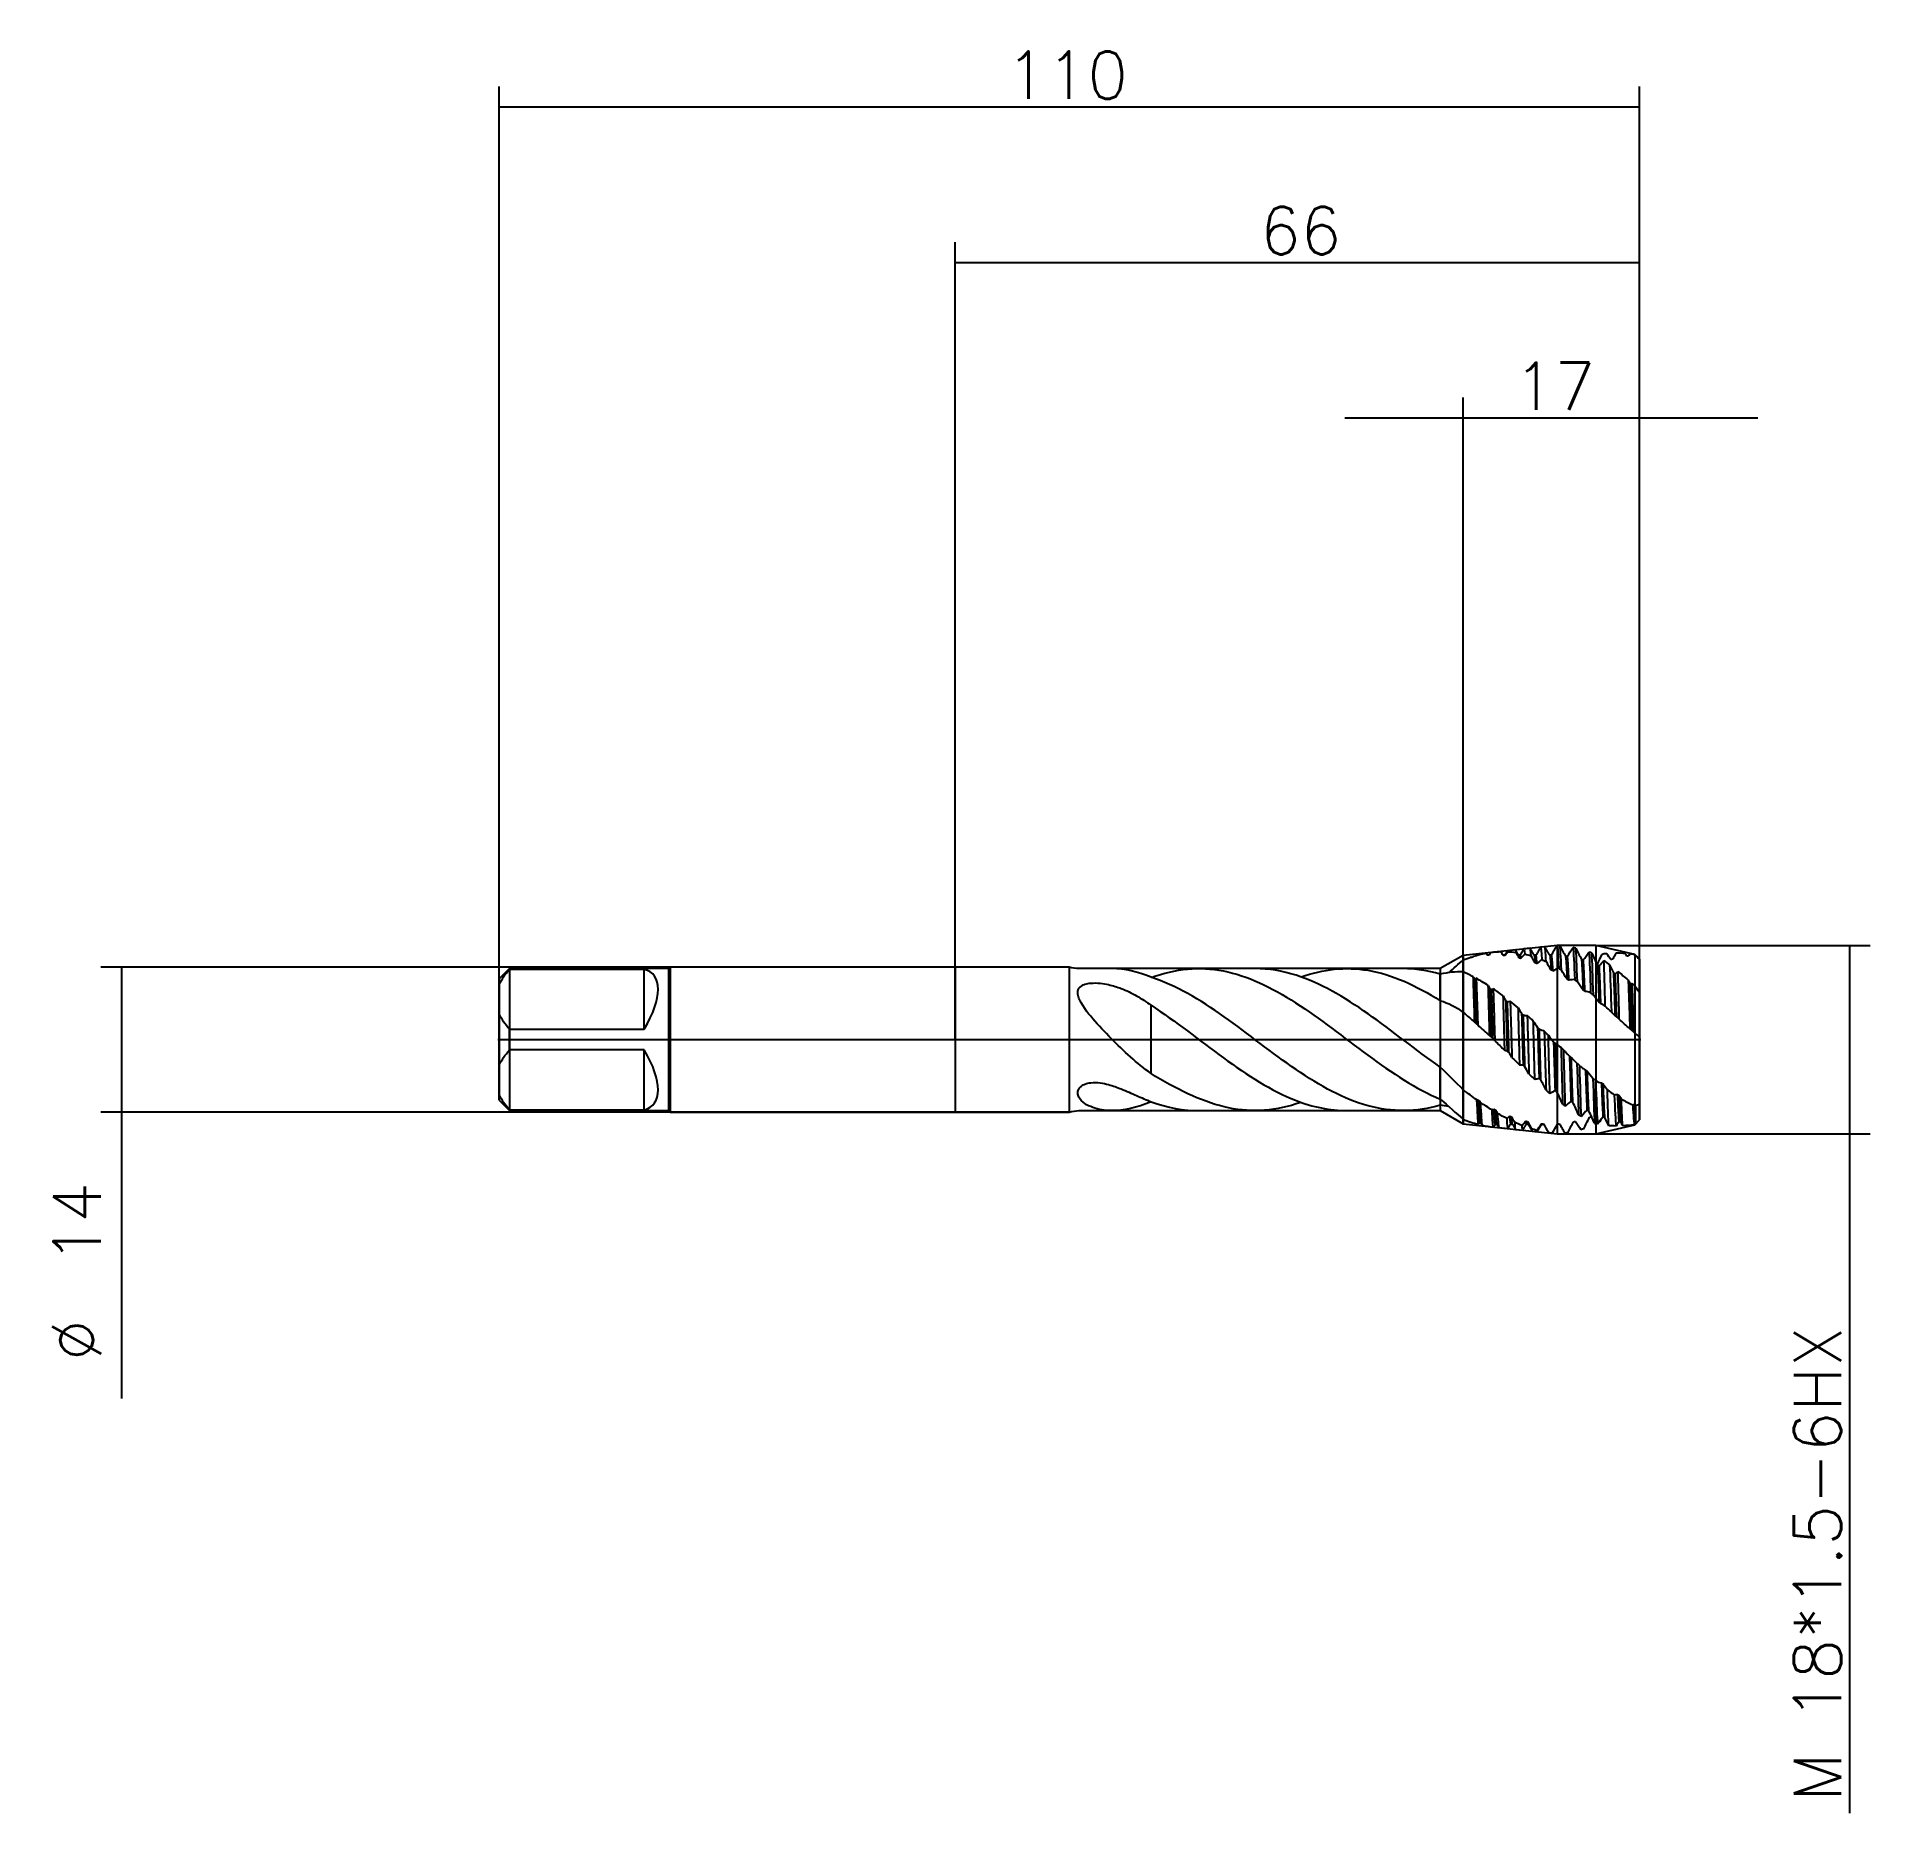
# Model space of a CAD drawing. Extents: x -89 to 88, y -75 to 97.
import ezdxf
from ezdxf.lldxf.tags import DXFTag

# ---------------------------------------------------------------- set-up
doc = ezdxf.new("R2010")
doc.units = 0
for name, color, linetype in [('1', 4, 'Continuous'), ('2', 7, 'Continuous'), ('4', 2, 'CENTER'), ('CUT', 1, 'Continuous'), ('NOCUT', 7, 'Continuous'), ('SK1', 4, 'Continuous'), ('SK2', 7, 'Continuous'), ('SK4', 2, 'CENTER')]:
    doc.layers.add(name, color=color, linetype=linetype)
doc.styles.add('SIMPLEX', font='simplex')
tags = doc.linetypes.add('CENTER', pattern=[25.4, 12.7, -6.35, 0, -6.35]).pattern_tags.tags
tags[10:11] = [DXFTag(74, 4), DXFTag(75, 0), DXFTag(340, '0'), DXFTag(46, 0.0), DXFTag(50, 0.0), DXFTag(44, 0.0), DXFTag(45, 0.0)]
tags[8:9] = [DXFTag(74, 4), DXFTag(75, 0), DXFTag(340, '0'), DXFTag(46, 0.0), DXFTag(50, 0.0), DXFTag(44, 0.0), DXFTag(45, 0.0)]
tags[6:7] = [DXFTag(74, 4), DXFTag(75, 0), DXFTag(340, '0'), DXFTag(46, 0.0), DXFTag(50, 0.0), DXFTag(44, 0.0), DXFTag(45, 0.0)]
tags[4:5] = [DXFTag(74, 4), DXFTag(75, 0), DXFTag(340, '0'), DXFTag(46, 0.0), DXFTag(50, 0.0), DXFTag(44, 0.0), DXFTag(45, 0.0)]
doc.dimstyles.get("Standard").update_dxf_attribs({"dimtxt": 0.18, "dimasz": 0.18, "dimexe": 0.18, "dimexo": 0.0625, "dimgap": 0.09, "dimtad": 0, "dimtih": 1, "dimtoh": 1, "dimdec": 4, "dimzin": 0, "dimdsep": 46, "dimtxsty": 'Standard', "dimcen": 0.09, "dimadec": 0, "dimazin": 0, "dimtfac": 1, "dimtdec": 4, "dimtofl": 0, "dimtmove": 0, "dimatfit": 3, "dimfxl": 0, "dimtolj": 1, "dimtzin": 0, "dimarcsym": 0})

msp = doc.modelspace()

# ---------------------------------------------------------------- blocks, each defined once
blk = doc.blocks.new('_D0')
at = {"layer": '2'}
for p, q in [((0, 0), (0, 76.93)), ((66, 0), (66, 76.93)), ((66, 74.93), (0, 74.93))]:
    blk.add_line(p, q, dxfattribs=at)
for points in [[(0, 74.93), (4.749998, 75.555349), (4.750002, 74.304651), (0, 74.93)], [(66, 74.93), (61.250002, 74.304651), (61.249998, 75.555349), (66, 74.93)]]:
    blk.add_solid(points, dxfattribs=at)
at = {"layer": '2', "insert": (29.391604, 75.739271), "char_height": 4.57, "attachment_point": 7, "line_spacing_factor": 0.903614, "style": 'SIMPLEX'}
blk.add_mtext('\\W01.000;\\Fsimplex.shx;66', dxfattribs=at)
blk = doc.blocks.new('_D1')
at = {"layer": '2'}
for p, q in [((61.8, 9.0825), (88.265699, 9.0825)), ((86.265699, 9.0825), (86.265699, -74.62825)), ((61.8, -9.0825), (88.265699, -9.0825))]:
    blk.add_line(p, q, dxfattribs=at)
for points in [[(86.265699, 9.0825), (86.891048, 4.332502), (85.64035, 4.332498), (86.265699, 9.0825)], [(86.265699, -9.0825), (85.64035, -4.332502), (86.891048, -4.332498), (86.265699, -9.0825)]]:
    blk.add_solid(points, dxfattribs=at)
at = {"layer": '2', "insert": (85.456428, -73.48575), "char_height": 4.57, "attachment_point": 7, "rotation": 90, "line_spacing_factor": 0.903614, "style": 'SIMPLEX'}
blk.add_mtext('\\W01.000;\\Fsimplex.shx;M 18*1.5-6HX', dxfattribs=at)
blk = doc.blocks.new('_D2')
at = {"layer": 'SK2'}
for p, q in [((11, 7), (-82.420206, 7)), ((-80.420206, 7), (-80.420206, -34.626792)), ((11, -7), (-82.420206, -7))]:
    blk.add_line(p, q, dxfattribs=at)
for points in [[(-80.420206, 7), (-79.794857, 2.250002), (-81.045555, 2.249998), (-80.420206, 7)], [(-80.420206, -7), (-81.045555, -2.250002), (-79.794857, -2.249998), (-80.420206, -7)]]:
    blk.add_solid(points, dxfattribs=at)
at = {"layer": 'SK2', "attachment_point": 7, "rotation": 90, "line_spacing_factor": 0.903614, "style": 'SIMPLEX'}
for s, insert, char_height in [('\\W01.000;\\Fsimplex.shx;14', (-82.416977, -21.609292), 4.57), ('\\W01.000;\\Fsimplex.shx;%%c', (-82.358852, -31.027182), 4.75)]:
    blk.add_mtext(s, dxfattribs=dict(at, insert=insert, char_height=char_height))
blk = doc.blocks.new('_D3')
at = {"layer": 'SK2'}
for p, q in [((-44, 0), (-44, 91.93)), ((66, 0), (66, 91.93)), ((66, 89.93), (-44, 89.93))]:
    blk.add_line(p, q, dxfattribs=at)
for points in [[(-44, 89.93), (-39.250002, 90.555349), (-39.249998, 89.30465), (-44, 89.93)], [(66, 89.93), (61.250002, 89.30465), (61.249998, 90.555349), (66, 89.93)]]:
    blk.add_solid(points, dxfattribs=at)
at = {"layer": 'SK2', "insert": (4.901906, 90.739271), "char_height": 4.57, "attachment_point": 7, "line_spacing_factor": 0.903614, "style": 'SIMPLEX'}
blk.add_mtext('\\W01.000;\\Fsimplex.shx;110', dxfattribs=at)
blk = doc.blocks.new('_D4')
at = {"layer": '2'}
for p, q in [((49, 0), (49, 61.93)), ((66, 0), (66, 61.93)), ((77.425, 59.93), (37.575, 59.93))]:
    blk.add_line(p, q, dxfattribs=at)
for points in [[(49, 59.93), (44.250002, 59.304651), (44.249998, 60.55535), (49, 59.93)], [(66, 59.93), (70.749998, 60.55535), (70.750002, 59.304651), (66, 59.93)]]:
    blk.add_solid(points, dxfattribs=at)
at = {"layer": '2', "insert": (53.891604, 60.739271), "char_height": 4.57, "attachment_point": 7, "line_spacing_factor": 0.903614, "style": 'SIMPLEX'}
blk.add_mtext('\\W01.000;\\Fsimplex.shx;17', dxfattribs=at)

# ---------------------------------------------------------------- dimensions: what is measured, and where the dimension line sits
at = {"layer": '2'}
for base, p2, picture, middle in [((33, 79.5), (0, 0), '_D0', (33, 79.5)), ((57.5, 64.5), (49, 0), '_D4', (57.5, 64.5))]:
    dim = msp.add_linear_dim(base=base, p1=(66, 0), p2=p2, text=' <> ', dimstyle='Standard', override={"dimtxt": 4.57, "dimasz": 4.75, "dimexe": 2, "dimexo": 0, "dimgap": 1.5, "dimtad": 1, "dimtih": 0, "dimdec": 3, "dimzin": 8, "dimclrd": 7, "dimclre": 7, "dimclrt": 7, "dimadec": 3, "dimtp": 0.005, "dimtm": -0.005, "dimtdec": 3}, dxfattribs=at)
    dim.commit()
    dim.dimension.update_dxf_attribs({"geometry": picture, "text_midpoint": middle})
dim = msp.add_linear_dim(base=(81.6957, -44.9804), p1=(61.8, 9.0825), p2=(61.8, -9.0825), angle=90, text=' <> ', dimstyle='Standard', override={"dimtxt": 4.57, "dimasz": 4.75, "dimexe": 2, "dimexo": 0, "dimgap": 1.5, "dimtad": 1, "dimtih": 0, "dimdec": 3, "dimzin": 8, "dimclrd": 7, "dimclre": 7, "dimclrt": 7, "dimadec": 3, "dimtp": 0.005, "dimtm": -0.005, "dimtdec": 3}, dxfattribs=at)
dim.commit()
dim.dimension.update_dxf_attribs({"geometry": '_D1', "text_midpoint": (81.6957, -44.9804), "text_rotation": 90})
at = {"layer": 'SK2'}
dim = msp.add_linear_dim(base=(11, 94.5), p1=(66, 0), p2=(-44, 0), text=' <> ', dimstyle='Standard', override={"dimtxt": 4.57, "dimasz": 4.75, "dimexe": 2, "dimexo": 0, "dimgap": 1.5, "dimtad": 1, "dimtih": 0, "dimdec": 3, "dimzin": 8, "dimclrd": 7, "dimclre": 7, "dimclrt": 7, "dimadec": 3, "dimtp": 0.005, "dimtm": -0.005, "dimtdec": 3}, dxfattribs=at)
dim.commit()
dim.dimension.update_dxf_attribs({"geometry": '_D3', "text_midpoint": (11, 94.5)})
dim = msp.add_linear_dim(base=(-86.2677, -23.9384), p1=(11, 7), p2=(11, -7), angle=90, text='%%c <> ', dimstyle='Standard', override={"dimtxt": 4.57, "dimasz": 4.75, "dimexe": 2, "dimexo": 0, "dimgap": 1.5, "dimtad": 1, "dimtih": 0, "dimdec": 3, "dimzin": 8, "dimclrd": 7, "dimclre": 7, "dimclrt": 7, "dimadec": 3, "dimtp": 0.005, "dimtm": -0.005, "dimtdec": 3}, dxfattribs=at)
dim.commit()
dim.dimension.update_dxf_attribs({"geometry": '_D2', "text_midpoint": (-86.2677, -23.9384), "text_rotation": 90})

# ---------------------------------------------------------------- linework, layer by layer
at = {"layer": '1'}
for p, q in [((56.8674, 8.9574), (56.4401, 8.9122)), ((58.05, 9.0723), (58.05, 9.075)), ((51.6349, 8.3939), (51.6389, 8.3998)), ((52.6261, 8.5086), (51.9241, 8.4344)), ((54.0403, 8.6583), (53.245, 8.5741)), ((55.4537, 8.8078), (54.8422, 8.7431)), ((11, 7), (0, 7)), ((0, 7), (0, -7)), ((11, 7), (11, -7)), ((15.1482, 6.85), (11.9367, 6.85)), ((28.9218, 6.85), (23.6342, 6.85)), ((43.1891, 6.85), (37.7864, 6.85)), ((46.7916, 3.7499), (46.7916, 6.318)), ((49, 2.6259), (49, 6.5275)), ((66.0068, 0), (66.0017, 5.8397)), ((65.55, 0.6224), (65.55, 5.1851)), ((66, 0.2659), (66, 4.549)), ((66.0017, -5.8397), (66.0068, 0)), ((46.7916, -5.7325), (46.7916, -2.6468)), ((49, -7.689), (49, -4.8382)), ((61.8, -8.1236), (61.8, -4.7009)), ((0, -7), (11, -7)), ((11, -7), (11, -7)), ((11.9367, -6.85), (15.1482, -6.85)), ((23.6342, -6.85), (28.9218, -6.85)), ((37.7864, -6.85), (43.1891, -6.85)), ((66, -7.7444), (66, -6.2732)), ((52.4458, -8.4896), (53.3331, -8.5834)), ((54.0437, -8.6586), (54.7471, -8.733)), ((55.641, -8.8276), (56.1603, -8.8826)), ((57.2389, -8.9967), (57.5745, -9.0322)), ((57.5748, -9.0322), (57.5725, -9.0315)), ((57.585, -9.0236), (57.5828, -9.027))]:
    msp.add_line(p, q, dxfattribs=at)
at = {"layer": '1', "extrusion": (0, 0, -1)}
for centre, start, end in [((-11.9367, 9.85), 270, 288.194872), ((-11.9367, -9.85), 71.805128, 90)]:
    msp.add_arc(centre, 3, start, end, dxfattribs=at)
at = {"layer": '1'}
for points, knots in [([(56.4552, 8.8927), (56.4396, 8.8659), (56.4078, 8.811), (56.3625, 8.733), (56.3224, 8.6638), (56.2903, 8.6085), (56.2582, 8.5531), (56.2183, 8.4843), (56.1639, 8.3905), (56.0955, 8.2726), (56.0453, 8.1861), (56.0179, 8.1388)], [0, 0, 0, 0, 0.10655891, 0.21863491, 0.3104447, 0.38198874, 0.43834451, 0.53106114, 0.65557616, 0.81188934, 1, 1, 1, 1]), ([(49.9494, 7.9516), (49.9281, 7.9473), (49.9067, 7.943), (49.8667, 7.9347), (49.8479, 7.9308), (49.8104, 7.9228), (49.7916, 7.9188), (49.7729, 7.9147)], [0, 0, 0, 0, 0.36227732, 0.36227732, 0.6811359, 0.6811359, 1, 1, 1, 1]), ([(51.4898, 8.143), (51.4685, 8.1419), (51.4472, 8.1408), (51.4072, 8.1386), (51.3884, 8.1375), (51.3509, 8.1352), (51.3321, 8.1339), (51.3134, 8.1327)], [0, 0, 0, 0, 0.36222873, 0.36222873, 0.68111163, 0.68111163, 1, 1, 1, 1]), ([(53.0303, 8.1007), (53.009, 8.1029), (52.9877, 8.105), (52.9477, 8.1089), (52.9289, 8.1107), (52.8914, 8.1141), (52.8726, 8.1157), (52.8539, 8.1173)], [0, 0, 0, 0, 0.36216391, 0.36216391, 0.68107923, 0.68107923, 1, 1, 1, 1]), ([(53.0305, 8.1), (53.0294, 8.1045), (53.0196, 8.141), (53.0091, 8.158), (52.9993, 8.1534)], [0, 0, 0, 0, 0.07364254, 1, 1, 1, 1]), ([(54.3449, 8.1413), (54.3468, 8.1372), (54.3564, 8.1153), (54.3727, 8.0428), (54.3882, 7.9245), (54.3944, 7.8689)], [0, 0, 0, 0, 0.05538051, 0.61948135, 1, 1, 1, 1]), ([(54.5708, 7.826), (54.5495, 7.8313), (54.5282, 7.8366), (54.4882, 7.8465), (54.4694, 7.851), (54.4319, 7.86), (54.4131, 7.8645), (54.3944, 7.8689)], [0, 0, 0, 0, 0.36226766, 0.36226766, 0.68113113, 0.68113113, 1, 1, 1, 1]), ([(54.5708, 7.826), (54.5631, 7.9003), (54.5461, 8.0359), (54.523, 8.1387), (54.5076, 8.1564), (54.5014, 8.1552)], [0, 0, 0, 0, 0.33509718, 0.73288199, 1, 1, 1, 1]), ([(55.8468, 8.1372), (55.8538, 8.1217), (55.8699, 8.0617), (55.8953, 7.879), (55.9177, 7.632), (55.9309, 7.4522), (55.9349, 7.3948)], [0, 0, 0, 0, 0.23683887, 0.55055904, 0.86427921, 1, 1, 1, 1]), ([(56.1113, 7.3267), (56.09, 7.3351), (56.0687, 7.3434), (56.0287, 7.359), (56.0099, 7.3662), (55.9724, 7.3806), (55.9536, 7.3877), (55.9349, 7.3948)], [0, 0, 0, 0, 0.36226587, 0.36226587, 0.68113024, 0.68113024, 1, 1, 1, 1]), ([(56.1113, 7.3267), (56.1058, 7.4096), (56.0911, 7.615), (56.0671, 7.8789), (56.0417, 8.0617), (56.0256, 8.1217), (56.0186, 8.1372)], [0, 0, 0, 0, 0.1789369, 0.47696899, 0.77500107, 1, 1, 1, 1]), ([(57.346, 8.1384), (57.3505, 8.1287), (57.3643, 8.0858), (57.3872, 7.9474), (57.4148, 7.6754), (57.4425, 7.2991), (57.4626, 6.9525), (57.4736, 6.7427), (57.4754, 6.7086)], [0, 0, 0, 0, 0.10500363, 0.31856397, 0.53212431, 0.74568464, 0.95924498, 1, 1, 1, 1]), ([(57.6518, 6.6173), (57.6485, 6.6832), (57.636, 6.926), (57.6143, 7.2991), (57.5867, 7.6754), (57.559, 7.9474), (57.5314, 8.114), (57.5129, 8.1534), (57.5036, 8.1547)], [0, 0, 0, 0, 0.06679895, 0.25312282, 0.43944668, 0.62577055, 0.81209442, 1, 1, 1, 1]), ([(58.8676, 8.0599), (58.8889, 8.057), (58.9102, 8.054), (58.9502, 8.0482), (58.969, 8.0454), (59.0065, 8.0398), (59.0253, 8.037), (59.044, 8.0341)], [0, 0, 0, 0, 0.36226481, 0.36226481, 0.68112964, 0.68112964, 1, 1, 1, 1]), ([(58.8676, 8.0599), (58.8714, 8.0397), (58.8845, 7.9607), (58.9068, 7.7646), (58.9344, 7.4183), (58.962, 6.9741), (58.9892, 6.4443), (59.0071, 6.0391), (59.0158, 5.8302)], [0, 0, 0, 0, 0.07800825, 0.26431946, 0.45063066, 0.63694187, 0.82325308, 1, 1, 1, 1]), ([(59.1923, 5.7183), (59.1912, 5.7444), (59.181, 5.9934), (59.1615, 6.4351), (59.1338, 6.9741), (59.1062, 7.4183), (59.0786, 7.7646), (59.0579, 7.947), (59.0463, 8.0205), (59.044, 8.0341)], [0, 0, 0, 0, 0.0216707, 0.20799401, 0.39431732, 0.58064063, 0.76696394, 0.95328724, 1, 1, 1, 1]), ([(60.408, 7.7346), (60.4293, 7.7286), (60.4507, 7.7224), (60.4907, 7.7108), (60.5095, 7.7052), (60.547, 7.6941), (60.5658, 7.6885), (60.5845, 7.6828)], [0, 0, 0, 0, 0.36218342, 0.36218342, 0.68108892, 0.68108892, 1, 1, 1, 1]), ([(60.408, 7.7346), (60.4141, 7.6687), (60.4294, 7.4837), (60.4539, 7.1129), (60.4816, 6.6004), (60.5092, 6.0013), (60.5341, 5.387), (60.5498, 4.9644), (60.5564, 4.784)], [0, 0, 0, 0, 0.12313615, 0.30941616, 0.49569617, 0.68197619, 0.8682562, 1, 1, 1, 1]), ([(60.7328, 4.6547), (60.7248, 4.881), (60.7075, 5.3489), (60.681, 6.0013), (60.6534, 6.6005), (60.6258, 7.1129), (60.6028, 7.4603), (60.5891, 7.6307), (60.5845, 7.6828)], [0, 0, 0, 0, 0.1630027, 0.34929624, 0.53558977, 0.7218833, 0.90817684, 1, 1, 1, 1]), ([(61.9485, 7.1871), (61.9698, 7.1781), (61.9912, 7.1689), (62.0312, 7.1517), (62.05, 7.1436), (62.0875, 7.1273), (62.1063, 7.119), (62.125, 7.1108)], [0, 0, 0, 0, 0.36219446, 0.36219446, 0.6810944, 0.6810944, 1, 1, 1, 1]), ([(61.9485, 7.1871), (61.9569, 7.053), (61.9744, 6.7423), (62.0011, 6.1844), (62.0287, 5.5256), (62.0564, 4.7949), (62.0791, 4.1407), (62.0926, 3.732), (62.0969, 3.6003)], [0, 0, 0, 0, 0.1681611, 0.35442173, 0.54068237, 0.72694301, 0.91320364, 1, 1, 1, 1]), ([(62.2733, 3.4574), (62.2675, 3.6382), (62.2525, 4.0962), (62.2282, 4.7949), (62.2006, 5.5257), (62.1729, 6.1844), (62.1478, 6.71), (62.1318, 6.9976), (62.125, 7.1108)], [0, 0, 0, 0, 0.11804108, 0.30431797, 0.49059486, 0.67687176, 0.86314865, 1, 1, 1, 1]), ([(63.4287, 7.7648), (63.4074, 7.759), (63.3861, 7.753), (63.346, 7.7418), (63.3272, 7.7364), (63.2897, 7.7257), (63.271, 7.7203), (63.2522, 7.7148)], [0, 0, 0, 0, 0.36224341, 0.36224341, 0.68111896, 0.68111896, 1, 1, 1, 1]), ([(64.9692, 8.074), (64.9479, 8.0713), (64.9265, 8.0685), (64.8865, 8.0631), (64.8677, 8.0606), (64.8302, 8.0554), (64.8114, 8.0527), (64.7927, 8.05)], [0, 0, 0, 0, 0.36223983, 0.36223983, 0.68111719, 0.68111719, 1, 1, 1, 1]), ([(66, 7.7444), (66.0003, 7.3452), (66.0007, 6.9509), (66.0011, 6.4649), (66.0012, 6.368), (66.0014, 6.175), (66.0015, 6.0785), (66.0017, 5.7939), (66.0019, 5.6103), (66.0022, 5.2558), (66.0023, 5.085), (66.0026, 4.7574), (66.0027, 4.6049), (66.0029, 4.3241), (66.003, 4.1955), (66.0031, 4.0215), (66.0031, 3.9664), (66.0031, 3.8648), (66.0031, 3.818), (66.0031, 3.6897), (66.0031, 3.6198), (66.003, 3.5386), (66.003, 3.5154), (66.0029, 3.4777), (66.0028, 3.463), (66.0027, 3.431), (66.0026, 3.4256), (66.0024, 3.4404), (66.0023, 3.4493), (66.0022, 3.4742), (66.0021, 3.4902), (66.0019, 3.5486), (66.0017, 3.6011), (66.0015, 3.6992), (66.0014, 3.7352), (66.0012, 3.8129), (66.0011, 3.8544), (66.0007, 4.0754), (66.0003, 4.2933), (66, 4.549)], [0, 0, 0, 0, 0.125, 0.125, 0.15625, 0.15625, 0.1875, 0.1875, 0.25, 0.25, 0.3125, 0.3125, 0.375, 0.375, 0.4375, 0.4375, 0.46875, 0.46875, 0.5, 0.5, 0.5625, 0.5625, 0.59375, 0.59375, 0.625, 0.625, 0.6875, 0.6875, 0.71875, 0.71875, 0.75, 0.75, 0.8125, 0.8125, 0.84375, 0.84375, 0.875, 0.875, 1, 1, 1, 1]), ([(11.9367, 4.9508), (11.9937, 5.04), (12.0757, 5.1206), (12.2741, 5.2513), (12.3925, 5.3037), (12.6906, 5.3974), (12.8812, 5.4296), (13.3737, 5.473), (13.6856, 5.4631), (14.2608, 5.4052), (14.531, 5.3598), (15.2195, 5.2076), (15.6297, 5.0795), (16.5322, 4.7307), (17.0184, 4.4923), (17.9672, 3.9496), (18.4315, 3.6429), (18.8864, 3.3124)], [0, 0, 0, 0, 0.05268249, 0.05268249, 0.10507434, 0.10507434, 0.17705181, 0.17705181, 0.29120958, 0.29120958, 0.39476923, 0.39476923, 0.56297675, 0.56297675, 0.77974372, 0.77974372, 1, 1, 1, 1]), ([(46.7916, -6.318), (44.46, -6.9973), (42.144, -7.0194), (37.4965, -5.7492), (35.2016, -4.4789), (30.5559, -1.3025), (28.2676, 0.5502), (23.6091, 3.8694), (21.2816, 5.2174), (18.8866, 6.0149)], [0, 0, 0, 0, 0.25, 0.25, 0.5, 0.5, 0.75, 0.75, 1, 1, 1, 1]), ([(18.9143, 6.0059), (21.2542, 6.8452), (23.5692, 7.066), (28.1857, 6.1748), (30.4953, 5.0607), (35.1711, 2.046), (37.4709, 0.207), (42.1318, -3.2215), (44.4512, -4.7662), (46.7916, -5.7325)], [0, 0, 0, 0, 0.24926099, 0.24926099, 0.49950732, 0.49950732, 0.74975366, 0.74975366, 1, 1, 1, 1]), ([(46.7916, -2.6468), (44.46, -1.0253), (42.144, 0.8494), (37.4965, 4.1158), (35.2016, 5.4709), (31.5536, 6.6319), (30.2396, 6.8456), (28.9229, 6.8463)], [0, 0, 0, 0, 0.38902938, 0.38902938, 0.77805876, 0.77805876, 1, 1, 1, 1]), ([(33.3538, 6.05), (35.5131, 6.8114), (37.6441, 7.0401), (42.1318, 6.2955), (44.4512, 5.227), (46.7916, 3.7499)], [0, 0, 0, 0, 0.48070495, 0.48070495, 1, 1, 1, 1]), ([(50.1066, 1.6762), (50.1009, 1.8855), (50.0951, 2.0941), (50.0836, 2.508), (50.0778, 2.7112), (50.0602, 3.3099), (50.0483, 3.6947), (50.0306, 4.2503), (50.0247, 4.4319), (50.0159, 4.6988), (50.013, 4.787), (50.0071, 4.9601), (50.0042, 5.0452), (49.9898, 5.4631), (49.9785, 5.7739), (49.9668, 6.0613)], [0, 0, 0, 0, 0.125, 0.125, 0.25, 0.25, 0.5, 0.5, 0.625, 0.625, 0.6875, 0.6875, 0.75, 0.75, 1, 1, 1, 1]), ([(50.0097, 5.9754), (50.031, 5.9624), (50.0523, 5.9493), (50.0924, 5.9247), (50.1112, 5.9131), (50.1487, 5.8898), (50.1674, 5.8782), (50.1862, 5.8664)], [0, 0, 0, 0, 0.36224524, 0.36224524, 0.68111979, 0.68111979, 1, 1, 1, 1]), ([(50.0097, 5.9754), (50.01, 5.9695), (50.0194, 5.7493), (50.0381, 5.2868), (50.0657, 4.5305), (50.0934, 3.7139), (50.121, 2.85), (50.1426, 2.1455), (50.1549, 1.7335), (50.1581, 1.6282)], [0, 0, 0, 0, 0.00518715, 0.19143955, 0.37769194, 0.56394434, 0.75019674, 0.93644914, 1, 1, 1, 1]), ([(50.3345, 1.4727), (50.3298, 1.6303), (50.3159, 2.095), (50.2928, 2.85), (50.2652, 3.714), (50.2376, 4.5305), (50.2112, 5.2514), (50.1941, 5.6787), (50.1862, 5.8664)], [0, 0, 0, 0, 0.09478376, 0.28105266, 0.46732155, 0.65359045, 0.83985934, 1, 1, 1, 1]), ([(51.4156, 5.2152), (51.2222, 5.3394), (51.0281, 5.4597), (50.6383, 5.692), (50.4423, 5.8042), (50.2459, 5.9118)], [0, 0, 0, 0, 0.5, 0.5, 1, 1, 1, 1]), ([(50.2459, 5.9118), (50.2593, 5.6126), (50.2729, 5.2899), (50.2897, 4.8561), (50.2931, 4.7676), (50.2998, 4.589), (50.3031, 4.4988), (50.313, 4.2252), (50.3195, 4.0389), (50.339, 3.469), (50.3519, 3.0742), (50.3721, 2.459), (50.379, 2.2499), (50.3925, 1.8312), (50.3993, 1.6208), (50.4059, 1.4092)], [0, 0, 0, 0, 0.25, 0.25, 0.3125, 0.3125, 0.375, 0.375, 0.5, 0.5, 0.75, 0.75, 0.875, 0.875, 1, 1, 1, 1]), ([(57.6518, 6.6173), (57.6305, 6.6285), (57.6092, 6.6396), (57.5691, 6.6604), (57.5504, 6.6701), (57.5129, 6.6894), (57.4941, 6.699), (57.4754, 6.7086)], [0, 0, 0, 0, 0.36231557, 0.36231557, 0.68115511, 0.68115511, 1, 1, 1, 1]), ([(59.1923, 5.7183), (59.171, 5.7319), (59.1497, 5.7455), (59.1096, 5.771), (59.0909, 5.7829), (59.0534, 5.8066), (59.0346, 5.8184), (59.0158, 5.8302)], [0, 0, 0, 0, 0.3623192, 0.3623192, 0.68115693, 0.68115693, 1, 1, 1, 1]), ([(63.489, 6.4334), (63.5103, 6.4217), (63.5316, 6.4099), (63.5717, 6.3876), (63.5905, 6.3771), (63.628, 6.356), (63.6467, 6.3455), (63.6655, 6.3349)], [0, 0, 0, 0, 0.36229778, 0.36229778, 0.68114606, 0.68114606, 1, 1, 1, 1]), ([(63.489, 6.4334), (63.4904, 6.4054), (63.5009, 6.1819), (63.5207, 5.7279), (63.5483, 5.0151), (63.5759, 4.2357), (63.6035, 3.4019), (63.624, 2.7494), (63.6353, 2.3814), (63.6374, 2.3137)], [0, 0, 0, 0, 0.0270565, 0.21329956, 0.39954262, 0.58578567, 0.77202873, 0.95827179, 1, 1, 1, 1]), ([(63.8138, 2.1614), (63.8102, 2.2803), (63.7974, 2.7002), (63.7754, 3.4019), (63.7478, 4.2358), (63.7201, 5.0151), (63.6927, 5.7224), (63.6745, 6.1415), (63.6655, 6.3349)], [0, 0, 0, 0, 0.07297238, 0.25922722, 0.44548206, 0.6317369, 0.81799174, 1, 1, 1, 1]), ([(64.057, 1.9655), (64.0514, 2.1871), (64.0457, 2.4067), (64.0342, 2.842), (64.0285, 3.0583), (64.0113, 3.6966), (64.0004, 4.1035), (63.9839, 4.6865), (63.9784, 4.8764), (63.9701, 5.1541), (63.9673, 5.2456), (63.9617, 5.4261), (63.9588, 5.5153), (63.9446, 5.9518), (63.9332, 6.2732), (63.922, 6.5677)], [0, 0, 0, 0, 0.125, 0.125, 0.25, 0.25, 0.5, 0.5, 0.625, 0.625, 0.6875, 0.6875, 0.75, 0.75, 1, 1, 1, 1]), ([(64.9045, 5.7439), (64.9193, 5.4215), (64.9336, 5.0784), (64.9549, 4.5329), (64.962, 4.346), (64.9764, 3.9615), (64.9837, 3.7637), (65.0056, 3.1645), (65.0203, 2.7543), (65.0424, 2.1232), (65.0496, 1.9103), (65.0641, 1.4789), (65.0713, 1.26), (65.0785, 1.04)], [0, 0, 0, 0, 0.25, 0.25, 0.375, 0.375, 0.5, 0.5, 0.75, 0.75, 0.875, 0.875, 1, 1, 1, 1]), ([(65.0295, 5.4952), (65.0508, 5.481), (65.0721, 5.4669), (65.1122, 5.4401), (65.1309, 5.4276), (65.1685, 5.4024), (65.1872, 5.3898), (65.206, 5.3771)], [0, 0, 0, 0, 0.36225359, 0.36225359, 0.681124, 0.681124, 1, 1, 1, 1]), ([(65.0295, 5.4952), (65.0331, 5.4052), (65.0458, 5.0765), (65.0678, 4.4718), (65.0955, 3.6506), (65.1231, 2.781), (65.1506, 1.8818), (65.1688, 1.2674), (65.1779, 0.9606)], [0, 0, 0, 0, 0.07222213, 0.25844408, 0.44466602, 0.63088796, 0.81710991, 1, 1, 1, 1]), ([(65.3543, 0.8031), (65.3529, 0.8501), (65.3424, 1.2099), (65.3226, 1.8764), (65.2949, 2.781), (65.2673, 3.6506), (65.2397, 4.4717), (65.2192, 5.0339), (65.208, 5.3252), (65.206, 5.3771)], [0, 0, 0, 0, 0.02791833, 0.21415109, 0.40038386, 0.58661662, 0.77284939, 0.95908215, 1, 1, 1, 1]), ([(65.4098, 0.7458), (65.3986, 1.1761), (65.3874, 1.5988), (65.3711, 2.2218), (65.3657, 2.4277), (65.355, 2.8356), (65.3496, 3.0382), (65.3333, 3.6365), (65.3224, 4.0177), (65.3002, 4.7458), (65.289, 5.0929), (65.2781, 5.4218)], [0, 0, 0, 0, 0.25, 0.25, 0.375, 0.375, 0.5, 0.5, 0.75, 0.75, 1, 1, 1, 1]), ([(11.9367, 4.0106), (11.8723, 4.1816), (11.8258, 4.3558), (11.8192, 4.6384), (11.839, 4.7529), (11.9003, 4.889), (11.9173, 4.9204), (11.9367, 4.9508)], [0, 0, 0, 0, 0.52123348, 0.52123348, 0.8879319, 0.8879319, 1, 1, 1, 1]), ([(18.8866, -3.2777), (17.5393, -2.2959), (16.2579, -1.1179), (14.423, 0.7278), (13.8225, 1.363), (12.7244, 2.6618), (12.195, 3.3247), (11.9367, 4.0106)], [0, 0, 0, 0, 0.5, 0.5, 0.75, 0.75, 1, 1, 1, 1]), ([(51.5571, 0.3485), (51.5456, 0.7871), (51.5341, 1.2223), (51.5161, 1.8698), (51.5101, 2.0855), (51.4979, 2.512), (51.4919, 2.7214), (51.4741, 3.3388), (51.4626, 3.7358), (51.4452, 4.3094), (51.4394, 4.497), (51.4276, 4.8645), (51.4216, 5.0432), (51.4156, 5.2152)], [0, 0, 0, 0, 0.25, 0.25, 0.375, 0.375, 0.5, 0.5, 0.75, 0.75, 0.875, 0.875, 1, 1, 1, 1]), ([(51.5502, 4.9529), (51.5715, 4.9377), (51.5928, 4.9225), (51.6329, 4.8938), (51.6516, 4.8803), (51.6892, 4.8533), (51.7079, 4.8397), (51.7267, 4.8261)], [0, 0, 0, 0, 0.36226006, 0.36226006, 0.68112722, 0.68112722, 1, 1, 1, 1]), ([(51.5502, 4.9529), (51.5527, 4.8855), (51.5644, 4.5646), (51.5853, 3.9602), (51.6129, 3.1069), (51.6405, 2.2123), (51.6682, 1.2904), (51.6875, 0.633), (51.6976, 0.2875), (51.6985, 0.2563)], [0, 0, 0, 0, 0.05035336, 0.2365937, 0.42283405, 0.60907439, 0.79531474, 0.98155508, 1, 1, 1, 1]), ([(51.875, 0.0979), (51.8726, 0.1819), (51.8609, 0.5805), (51.84, 1.2904), (51.8124, 2.2123), (51.7848, 3.1069), (51.7571, 3.9602), (51.7378, 4.5199), (51.7276, 4.8003), (51.7267, 4.8261)], [0, 0, 0, 0, 0.04970198, 0.23595261, 0.42220324, 0.60845387, 0.7947045, 0.98095513, 1, 1, 1, 1]), ([(51.8886, 4.9029), (51.9022, 4.5377), (51.916, 4.1559), (51.9363, 3.5593), (51.9431, 3.3564), (51.9565, 2.9426), (51.9632, 2.731), (51.9832, 2.0877), (51.9962, 1.6534), (52.0231, 0.7748), (52.0369, 0.3303), (52.0506, -0.1194)], [0, 0, 0, 0, 0.25, 0.25, 0.375, 0.375, 0.5, 0.5, 0.75, 0.75, 1, 1, 1, 1]), ([(53.0078, -1.0426), (53.0019, -0.8163), (52.9959, -0.5871), (52.984, -0.1319), (52.9779, 0.0948), (52.9597, 0.7728), (52.9476, 1.2216), (52.9326, 1.7787), (52.9297, 1.8899), (52.9237, 2.1119), (52.9207, 2.2228), (52.9118, 2.5521), (52.906, 2.7678), (52.8883, 3.4037), (52.8764, 3.8128), (52.8642, 4.2069)], [0, 0, 0, 0, 0.125, 0.125, 0.25, 0.25, 0.5, 0.5, 0.5625, 0.5625, 0.625, 0.625, 0.75, 0.75, 1, 1, 1, 1]), ([(53.0907, 3.7879), (53.112, 3.7709), (53.1333, 3.754), (53.1734, 3.722), (53.1921, 3.707), (53.2296, 3.6769), (53.2484, 3.6619), (53.2672, 3.6468)], [0, 0, 0, 0, 0.3621921, 0.3621921, 0.68109327, 0.68109327, 1, 1, 1, 1]), ([(53.0907, 3.7879), (53.0954, 3.6453), (53.1093, 3.2181), (53.1325, 2.4795), (53.1601, 1.5624), (53.1877, 0.6245), (53.214, -0.2746), (53.2311, -0.8567), (53.239, -1.1238)], [0, 0, 0, 0, 0.09540796, 0.28162918, 0.4678504, 0.65407162, 0.84029285, 1, 1, 1, 1]), ([(53.4155, -1.2805), (53.4153, -1.2725), (53.4058, -0.9539), (53.3872, -0.3194), (53.3596, 0.6245), (53.3319, 1.5624), (53.3043, 2.4794), (53.2827, 3.1687), (53.2703, 3.5501), (53.2672, 3.6468)], [0, 0, 0, 0, 0.00475974, 0.19098882, 0.3772179, 0.56344698, 0.74967606, 0.93590515, 1, 1, 1, 1]), ([(53.5312, 3.6937), (53.5379, 3.4858), (53.5448, 3.2736), (53.5588, 2.8405), (53.5658, 2.6189), (53.5866, 1.952), (53.6002, 1.5014), (53.6203, 0.8168), (53.6269, 0.5871), (53.637, 0.2404), (53.6404, 0.1244), (53.6471, -0.1083), (53.6506, -0.2249), (53.6677, -0.8049), (53.6817, -1.2623), (53.6954, -1.7132)], [0, 0, 0, 0, 0.125, 0.125, 0.25, 0.25, 0.5, 0.5, 0.625, 0.625, 0.6875, 0.6875, 0.75, 0.75, 1, 1, 1, 1]), ([(60.7328, 4.6547), (60.7115, 4.6704), (60.6902, 4.6861), (60.6501, 4.7155), (60.6314, 4.7292), (60.5939, 4.7567), (60.5751, 4.7703), (60.5564, 4.784)], [0, 0, 0, 0, 0.36221931, 0.36221931, 0.68110698, 0.68110698, 1, 1, 1, 1]), ([(62.2733, 3.4574), (62.252, 3.4748), (62.2307, 3.4921), (62.1906, 3.5245), (62.1719, 3.5397), (62.1344, 3.57), (62.1156, 3.5852), (62.0969, 3.6003)], [0, 0, 0, 0, 0.36229731, 0.36229731, 0.68114599, 0.68114599, 1, 1, 1, 1]), ([(18.8866, 3.3123), (21.2359, 1.7781), (23.5601, -0.0708), (28.1857, -3.4395), (30.4953, -4.9417), (34.4951, -6.5065), (36.1379, -6.845), (37.786, -6.8475)], [0, 0, 0, 0, 0.36888459, 0.36888459, 0.73776918, 0.73776918, 1, 1, 1, 1]), ([(54.4585, -2.4585), (54.4466, -2.01), (54.4343, -1.5524), (54.4157, -0.8522), (54.4095, -0.6162), (54.3973, -0.1478), (54.3913, 0.0857), (54.3733, 0.7841), (54.3616, 1.2468), (54.3436, 1.9365), (54.3374, 2.1666), (54.3251, 2.6179), (54.3189, 2.8396), (54.3127, 3.0576)], [0, 0, 0, 0, 0.25, 0.25, 0.375, 0.375, 0.5, 0.5, 0.75, 0.75, 0.875, 0.875, 1, 1, 1, 1]), ([(54.6312, 2.514), (54.6525, 2.4958), (54.6738, 2.4776), (54.7139, 2.4433), (54.7326, 2.4273), (54.7701, 2.3951), (54.7889, 2.379), (54.8077, 2.3629)], [0, 0, 0, 0, 0.36228826, 0.36228826, 0.68114138, 0.68114138, 1, 1, 1, 1]), ([(54.6312, 2.514), (54.6381, 2.2885), (54.6543, 1.7569), (54.6796, 0.9022), (54.7073, -0.043), (54.7349, -0.9876), (54.759, -1.7978), (54.7739, -2.2869), (54.7795, -2.4713)], [0, 0, 0, 0, 0.14043917, 0.32666672, 0.51289428, 0.69912183, 0.88534939, 1, 1, 1, 1]), ([(54.956, -2.6217), (54.9488, -2.3885), (54.9324, -1.8498), (54.9067, -0.9875), (54.8791, -0.043), (54.8515, 0.9022), (54.8277, 1.7048), (54.8131, 2.1866), (54.8077, 2.3629)], [0, 0, 0, 0, 0.14592862, 0.33215896, 0.51838929, 0.70461963, 0.89084996, 1, 1, 1, 1]), ([(55.1737, 2.3183), (55.1874, 1.857), (55.2014, 1.389), (55.2225, 0.6771), (55.2295, 0.4381), (55.24, 0.0771), (55.2435, -0.0439), (55.2504, -0.2848), (55.2539, -0.4048), (55.2711, -1.0028), (55.2844, -1.4747), (55.305, -2.1732), (55.312, -2.4044), (55.3261, -2.8636), (55.3333, -3.0919), (55.3403, -3.3142)], [0, 0, 0, 0, 0.25, 0.25, 0.375, 0.375, 0.4375, 0.4375, 0.5, 0.5, 0.75, 0.75, 0.875, 0.875, 1, 1, 1, 1]), ([(55.9092, -3.8591), (55.9031, -3.6408), (55.8968, -3.4165), (55.8843, -2.9637), (55.878, -2.7348), (55.8594, -2.0407), (55.8471, -1.5682), (55.8319, -0.9651), (55.8289, -0.8438), (55.8228, -0.6018), (55.8198, -0.481), (55.8107, -0.1191), (55.8047, 0.1216), (55.7862, 0.8415), (55.7737, 1.3189), (55.7612, 1.7936)], [0, 0, 0, 0, 0.125, 0.125, 0.25, 0.25, 0.5, 0.5, 0.5625, 0.5625, 0.625, 0.625, 0.75, 0.75, 1, 1, 1, 1]), ([(63.8138, 2.1614), (63.7925, 2.1798), (63.7712, 2.1982), (63.7311, 2.2329), (63.7124, 2.2491), (63.6749, 2.2814), (63.6561, 2.2976), (63.6374, 2.3137)], [0, 0, 0, 0, 0.36230828, 0.36230828, 0.68115146, 0.68115146, 1, 1, 1, 1]), ([(50.3345, 1.4727), (50.3132, 1.4915), (50.2919, 1.5103), (50.2518, 1.5456), (50.2331, 1.5622), (50.1956, 1.5952), (50.1768, 1.6117), (50.1581, 1.6282)], [0, 0, 0, 0, 0.36236768, 0.36236768, 0.68118117, 0.68118117, 1, 1, 1, 1]), ([(51.875, 0.0979), (51.8537, 0.1171), (51.8324, 0.1362), (51.7923, 0.1722), (51.7736, 0.189), (51.7361, 0.2227), (51.7173, 0.2395), (51.6985, 0.2563)], [0, 0, 0, 0, 0.36226468, 0.36226468, 0.68112964, 0.68112964, 1, 1, 1, 1]), ([(56.1717, 1.1687), (56.193, 1.1498), (56.2143, 1.1309), (56.2544, 1.0952), (56.2731, 1.0785), (56.3106, 1.0452), (56.3294, 1.0285), (56.3481, 1.0118)], [0, 0, 0, 0, 0.36230987, 0.36230987, 0.68115221, 0.68115221, 1, 1, 1, 1]), ([(56.1717, 1.1687), (56.1808, 0.8585), (56.1992, 0.2325), (56.2268, -0.7102), (56.2545, -1.6466), (56.2821, -2.5613), (56.3039, -3.2561), (56.3166, -3.6435), (56.32, -3.7477)], [0, 0, 0, 0, 0.18558052, 0.37180516, 0.55802981, 0.74425445, 0.9304791, 1, 1, 1, 1]), ([(56.4965, -3.8876), (56.4915, -3.7381), (56.4773, -3.3053), (56.4539, -2.5612), (56.4263, -1.6466), (56.3987, -0.7102), (56.3726, 0.1797), (56.3558, 0.7532), (56.3481, 1.0118)], [0, 0, 0, 0, 0.1008138, 0.2870343, 0.4732548, 0.6594753, 0.84569579, 1, 1, 1, 1]), ([(56.8161, 0.8169), (56.823, 0.5699), (56.83, 0.3206), (56.8443, -0.1803), (56.8516, -0.4291), (56.8731, -1.1709), (56.8872, -1.6591), (56.9081, -2.3821), (56.9151, -2.6215), (56.929, -3.0971), (56.9359, -3.3297), (56.9568, -4.0127), (56.9711, -4.4482), (56.9854, -4.864)], [0, 0, 0, 0, 0.125, 0.125, 0.25, 0.25, 0.5, 0.5, 0.625, 0.625, 0.75, 0.75, 1, 1, 1, 1]), ([(57.3599, -5.2034), (57.3474, -4.7958), (57.3347, -4.3666), (57.3157, -3.6899), (57.3094, -3.4582), (57.297, -2.9908), (57.2909, -2.7544), (57.2726, -2.0373), (57.2603, -1.5486), (57.2348, -0.5497), (57.2221, -0.0521), (57.2097, 0.443)], [0, 0, 0, 0, 0.25, 0.25, 0.375, 0.375, 0.5, 0.5, 0.75, 0.75, 1, 1, 1, 1]), ([(65.3543, 0.8031), (65.333, 0.8222), (65.3117, 0.8412), (65.2716, 0.877), (65.2529, 0.8937), (65.2154, 0.9272), (65.1966, 0.9439), (65.1779, 0.9606)], [0, 0, 0, 0, 0.36231986, 0.36231986, 0.68115722, 0.68115722, 1, 1, 1, 1]), ([(66, 0.2659), (66.0003, 0.2903), (66.0007, 0.2691), (66.0011, 0.1802), (66.0012, 0.1592), (66.0014, 0.1106), (66.0015, 0.0828), (66.0017, -0.0101), (66.0019, -0.0847), (66.0022, -0.2602), (66.0023, -0.3611), (66.0026, -0.5924), (66.0027, -0.7198), (66.0029, -0.997), (66.003, -1.1469), (66.0031, -1.3899), (66.0031, -1.4743), (66.0031, -1.6462), (66.0031, -1.7338), (66.0031, -2.0017), (66.0031, -2.187), (66.003, -2.4748), (66.003, -2.5728), (66.0029, -2.769), (66.0028, -2.8673), (66.0027, -3.1632), (66.0026, -3.3616), (66.0024, -3.6607), (66.0023, -3.7609), (66.0022, -3.9589), (66.0021, -4.057), (66.0019, -4.349), (66.0017, -4.5404), (66.0015, -4.8229), (66.0014, -4.9165), (66.0012, -5.1006), (66.0011, -5.1909), (66.0007, -5.6348), (66.0003, -5.9653), (66, -6.2732)], [0, 0, 0, 0, 0.125, 0.125, 0.15625, 0.15625, 0.1875, 0.1875, 0.25, 0.25, 0.3125, 0.3125, 0.375, 0.375, 0.4375, 0.4375, 0.46875, 0.46875, 0.5, 0.5, 0.5625, 0.5625, 0.59375, 0.59375, 0.625, 0.625, 0.6875, 0.6875, 0.71875, 0.71875, 0.75, 0.75, 0.8125, 0.8125, 0.84375, 0.84375, 0.875, 0.875, 1, 1, 1, 1]), ([(52.0506, -0.1194), (52.2112, -0.2728), (52.3717, -0.4269), (52.6907, -0.7348), (52.8495, -0.8888), (53.0078, -1.0426)], [0, 0, 0, 0, 0.5, 0.5, 1, 1, 1, 1]), ([(53.4155, -1.2805), (53.3942, -1.2616), (53.3729, -1.2427), (53.3328, -1.2071), (53.3141, -1.1905), (53.2766, -1.1571), (53.2578, -1.1405), (53.239, -1.1238)], [0, 0, 0, 0, 0.36223279, 0.36223279, 0.68111366, 0.68111366, 1, 1, 1, 1]), ([(57.7122, -0.2103), (57.7335, -0.2294), (57.7548, -0.2486), (57.7948, -0.2845), (57.8136, -0.3013), (57.8511, -0.335), (57.8699, -0.3518), (57.8886, -0.3686)], [0, 0, 0, 0, 0.36228723, 0.36228723, 0.68114091, 0.68114091, 1, 1, 1, 1]), ([(57.7122, -0.2103), (57.7144, -0.2854), (57.7258, -0.6749), (57.7464, -1.3751), (57.774, -2.2949), (57.8016, -3.1862), (57.8293, -4.0352), (57.8489, -4.5987), (57.8593, -4.8837), (57.8605, -4.9165)], [0, 0, 0, 0, 0.0444179, 0.23066041, 0.41690293, 0.60314544, 0.78938796, 0.97563047, 1, 1, 1, 1]), ([(58.037, -5.0419), (58.0342, -4.9681), (58.0223, -4.6431), (58.0011, -4.0352), (57.9735, -3.1862), (57.9458, -2.2949), (57.9182, -1.3751), (57.8991, -0.7273), (57.8893, -0.3908), (57.8886, -0.3686)], [0, 0, 0, 0, 0.05566602, 0.24190192, 0.42813783, 0.61437374, 0.80060964, 0.98684555, 1, 1, 1, 1]), ([(58.4331, -0.7504), (58.4462, -1.2577), (58.4595, -1.7573), (58.4799, -2.4953), (58.4867, -2.7399), (58.5003, -3.223), (58.507, -3.4596), (58.5269, -4.1548), (58.5399, -4.5992), (58.5597, -5.2364), (58.5664, -5.444), (58.58, -5.8422), (58.5868, -6.0337), (58.5935, -6.2177)], [0, 0, 0, 0, 0.25, 0.25, 0.375, 0.375, 0.5, 0.5, 0.75, 0.75, 0.875, 0.875, 1, 1, 1, 1]), ([(58.6968, -1.0128), (58.7211, -1.0439), (58.7456, -1.0743), (58.835, -1.1826), (58.9009, -1.2566), (59.0607, -1.4216), (59.1558, -1.508), (59.2526, -1.5832)], [0, 0, 0, 0, 0.13650983, 0.13650983, 0.49708947, 0.49708947, 1, 1, 1, 1]), ([(58.8577, -6.4076), (58.8441, -6.0463), (58.8305, -5.6583), (58.8104, -5.0365), (58.8037, -4.8225), (58.7904, -4.381), (58.7839, -4.1562), (58.7642, -3.4707), (58.751, -2.9988), (58.7306, -2.2685), (58.7238, -2.0213), (58.7102, -1.5192), (58.7035, -1.2665), (58.6968, -1.0128)], [0, 0, 0, 0, 0.25, 0.25, 0.375, 0.375, 0.5, 0.5, 0.75, 0.75, 0.875, 0.875, 1, 1, 1, 1]), ([(59.2526, -1.5832), (59.274, -1.6019), (59.2953, -1.6207), (59.3353, -1.6559), (59.3541, -1.6724), (59.3916, -1.7054), (59.4104, -1.7218), (59.4291, -1.7383)], [0, 0, 0, 0, 0.36231898, 0.36231898, 0.6811568, 0.6811568, 1, 1, 1, 1]), ([(59.2526, -1.5832), (59.2571, -1.7316), (59.2707, -2.1863), (59.2935, -2.9303), (59.3212, -3.7903), (59.3488, -4.6017), (59.3754, -5.3241), (59.3928, -5.753), (59.401, -5.944)], [0, 0, 0, 0, 0.08949127, 0.27576366, 0.46203606, 0.64830845, 0.83458084, 1, 1, 1, 1]), ([(59.5775, -6.0514), (59.5769, -6.0396), (59.5672, -5.8163), (59.5483, -5.352), (59.5206, -4.6017), (59.493, -3.7903), (59.4654, -2.9303), (59.4441, -2.2366), (59.432, -1.8344), (59.4291, -1.7383)], [0, 0, 0, 0, 0.01046877, 0.19672704, 0.3829853, 0.56924357, 0.75550183, 0.9417601, 1, 1, 1, 1]), ([(33.354, -6.0503), (33.1957, -6.1064), (33.0373, -6.1597), (30.5559, -6.9494), (28.2676, -7.0494), (23.6091, -5.9182), (21.2816, -4.7412), (18.8866, -3.2777)], [0, 0, 0, 0, 0.0329989, 0.0329989, 0.51649945, 0.51649945, 1, 1, 1, 1]), ([(54.956, -2.6217), (54.9347, -2.6036), (54.9134, -2.5855), (54.8733, -2.5514), (54.8546, -2.5354), (54.8171, -2.5033), (54.7983, -2.4873), (54.7795, -2.4713)], [0, 0, 0, 0, 0.36230921, 0.36230921, 0.68115184, 0.68115184, 1, 1, 1, 1]), ([(60.2374, -2.5217), (60.2617, -2.5448), (60.2861, -2.5673), (60.3756, -2.6464), (60.4414, -2.6989), (60.6013, -2.8117), (60.6963, -2.8671), (60.7932, -2.9108)], [0, 0, 0, 0, 0.13648887, 0.13648887, 0.49717563, 0.49717563, 1, 1, 1, 1]), ([(60.7932, -2.9108), (60.8145, -2.9287), (60.8358, -2.9465), (60.8758, -2.9801), (60.8946, -2.9958), (60.9321, -3.0271), (60.9509, -3.0427), (60.9696, -3.0583)], [0, 0, 0, 0, 0.36222923, 0.36222923, 0.68111193, 0.68111193, 1, 1, 1, 1]), ([(60.7932, -2.9108), (60.7998, -3.1233), (60.8157, -3.6218), (60.8407, -4.3714), (60.8684, -5.1382), (60.896, -5.8381), (60.9204, -6.3872), (60.9355, -6.6893), (60.9415, -6.8014)], [0, 0, 0, 0, 0.13449751, 0.32078093, 0.50706434, 0.69334776, 0.87963117, 1, 1, 1, 1]), ([(61.1179, -6.8877), (61.1104, -6.7506), (61.0937, -6.4221), (61.0678, -5.8382), (61.0402, -5.1382), (61.0126, -4.3714), (60.989, -3.668), (60.9747, -3.2201), (60.9696, -3.0583)], [0, 0, 0, 0, 0.15169488, 0.33796249, 0.52423011, 0.71049773, 0.89676534, 1, 1, 1, 1]), ([(11.9367, -5.5532), (11.873, -5.431), (11.8269, -5.2969), (11.8187, -5.0509), (11.8377, -4.9414), (11.8987, -4.8014), (11.9165, -4.7674), (11.9367, -4.7341)], [0, 0, 0, 0, 0.51573672, 0.51573672, 0.88274168, 0.88274168, 1, 1, 1, 1]), ([(11.9367, -4.7341), (11.9937, -4.6408), (12.0757, -4.551), (12.2741, -4.3995), (12.3925, -4.3355), (12.6906, -4.2188), (12.8812, -4.1765), (13.3737, -4.1196), (13.6856, -4.1327), (14.2608, -4.2081), (14.531, -4.2666), (15.2195, -4.4525), (15.6297, -4.601), (16.5322, -4.9621), (17.0184, -5.1825), (17.9672, -5.6075), (18.4315, -5.8133), (18.8864, -5.9959)], [0, 0, 0, 0, 0.05268249, 0.05268249, 0.10507434, 0.10507434, 0.17705181, 0.17705181, 0.29120958, 0.29120958, 0.39476923, 0.39476923, 0.56297675, 0.56297675, 0.77974372, 0.77974372, 1, 1, 1, 1]), ([(56.4965, -3.8876), (56.4752, -3.8708), (56.4539, -3.854), (56.4138, -3.8223), (56.3951, -3.8074), (56.3575, -3.7776), (56.3388, -3.7626), (56.32, -3.7477)], [0, 0, 0, 0, 0.36226724, 0.36226724, 0.68113082, 0.68113082, 1, 1, 1, 1]), ([(58.037, -5.0419), (58.0157, -5.0269), (57.9944, -5.0118), (57.9543, -4.9834), (57.9355, -4.9701), (57.898, -4.9434), (57.8793, -4.93), (57.8605, -4.9165)], [0, 0, 0, 0, 0.36230913, 0.36230913, 0.68115174, 0.68115174, 1, 1, 1, 1]), ([(62.3337, -4.1552), (62.355, -4.1717), (62.3763, -4.1881), (62.4164, -4.2189), (62.4351, -4.2333), (62.4726, -4.2621), (62.4914, -4.2764), (62.5101, -4.2907)], [0, 0, 0, 0, 0.36228063, 0.36228063, 0.68113763, 0.68113763, 1, 1, 1, 1]), ([(62.3337, -4.1552), (62.3425, -4.4162), (62.3606, -4.9309), (62.3879, -5.6423), (62.4155, -6.286), (62.4432, -6.8473), (62.4653, -7.2243), (62.4782, -7.4121), (62.482, -7.4634)], [0, 0, 0, 0, 0.17945521, 0.36576663, 0.55207806, 0.73838948, 0.92470091, 1, 1, 1, 1]), ([(62.6584, -7.526), (62.6532, -7.4566), (62.6387, -7.2506), (62.615, -6.8473), (62.5874, -6.286), (62.5597, -5.6424), (62.534, -4.9711), (62.5175, -4.5038), (62.5101, -4.2907)], [0, 0, 0, 0, 0.1066126, 0.29290914, 0.47920569, 0.66550223, 0.85179877, 1, 1, 1, 1]), ([(63.8742, -5.2797), (63.8955, -5.2943), (63.9168, -5.3088), (63.9569, -5.336), (63.9756, -5.3488), (64.0131, -5.3741), (64.0319, -5.3868), (64.0506, -5.3994)], [0, 0, 0, 0, 0.36232715, 0.36232715, 0.6811609, 0.6811609, 1, 1, 1, 1]), ([(63.8742, -5.2797), (63.876, -5.3289), (63.8871, -5.6153), (63.9075, -6.1073), (63.9351, -6.6937), (63.9627, -7.1892), (63.9903, -7.5899), (64.0102, -7.8061), (64.0209, -7.8985), (64.0224, -7.9109)], [0, 0, 0, 0, 0.03823131, 0.22455565, 0.41088, 0.59720434, 0.78352868, 0.96985302, 1, 1, 1, 1]), ([(18.8866, -6.0149), (17.5393, -6.5499), (16.2579, -6.8693), (14.423, -6.839), (13.8225, -6.7473), (12.7244, -6.3482), (12.195, -6.0485), (11.9367, -5.5532)], [0, 0, 0, 0, 0.5, 0.5, 0.75, 0.75, 1, 1, 1, 1]), ([(50.3948, -5.7978), (50.4162, -5.8113), (50.4375, -5.8247), (50.4775, -5.8498), (50.4963, -5.8615), (50.5338, -5.8849), (50.5526, -5.8965), (50.5713, -5.9081)], [0, 0, 0, 0, 0.36230742, 0.36230742, 0.68115104, 0.68115104, 1, 1, 1, 1]), ([(50.3948, -5.7978), (50.3957, -5.8173), (50.4057, -6.057), (50.4249, -6.4876), (50.4525, -7.0184), (50.4802, -7.4539), (50.5078, -7.7909), (50.5288, -7.9684), (50.5406, -8.0388), (50.5431, -8.0527)], [0, 0, 0, 0, 0.0163924, 0.20271731, 0.38904223, 0.57536715, 0.76169207, 0.94801699, 1, 1, 1, 1]), ([(50.7196, -8.0764), (50.7155, -8.0567), (50.7022, -7.9815), (50.6796, -7.791), (50.652, -7.4539), (50.6244, -7.0184), (50.5975, -6.5016), (50.5798, -6.1079), (50.5713, -5.9081)], [0, 0, 0, 0, 0.08328798, 0.26959924, 0.45591049, 0.64222175, 0.828533, 1, 1, 1, 1]), ([(51.9353, -6.6825), (51.9567, -6.6934), (51.978, -6.7043), (52.018, -6.7247), (52.0368, -6.7342), (52.0743, -6.7532), (52.0931, -6.7626), (52.1118, -6.772)], [0, 0, 0, 0, 0.36226327, 0.36226327, 0.68112897, 0.68112897, 1, 1, 1, 1]), ([(51.9353, -6.6825), (51.9384, -6.742), (51.9506, -6.9754), (51.9721, -7.3373), (51.9997, -7.7044), (52.0273, -7.967), (52.0545, -8.1212), (52.0725, -8.1548), (52.0812, -8.1548)], [0, 0, 0, 0, 0.06247509, 0.25186857, 0.44126206, 0.63065555, 0.82004903, 1, 1, 1, 1]), ([(52.236, -8.1341), (52.2329, -8.1267), (52.2207, -8.0889), (52.1992, -7.9669), (52.1715, -7.7044), (52.1439, -7.3372), (52.124, -7.0014), (52.1133, -6.8004), (52.1118, -6.772)], [0, 0, 0, 0, 0.07416036, 0.29660201, 0.51904367, 0.74148533, 0.96392699, 1, 1, 1, 1]), ([(59.5775, -6.0514), (59.5561, -6.0386), (59.5348, -6.0257), (59.4948, -6.0014), (59.476, -5.99), (59.4385, -5.9671), (59.4197, -5.9556), (59.401, -5.944)], [0, 0, 0, 0, 0.36222864, 0.36222864, 0.68111148, 0.68111148, 1, 1, 1, 1]), ([(61.1179, -6.8877), (61.0966, -6.8775), (61.0753, -6.8671), (61.0353, -6.8476), (61.0165, -6.8385), (60.979, -6.82), (60.9602, -6.8108), (60.9415, -6.8014)], [0, 0, 0, 0, 0.36215171, 0.36215171, 0.68107305, 0.68107305, 1, 1, 1, 1]), ([(64.1989, -7.948), (64.1959, -7.9247), (64.1836, -7.8229), (64.1622, -7.5899), (64.1345, -7.1892), (64.1069, -6.6937), (64.0793, -6.1072), (64.0605, -5.6527), (64.051, -5.4083), (64.0506, -5.3994)], [0, 0, 0, 0, 0.06145908, 0.24776786, 0.43407664, 0.62038542, 0.8066942, 0.99300298, 1, 1, 1, 1]), ([(65.4147, -6.2529), (65.436, -6.2652), (65.4573, -6.2774), (65.4973, -6.3003), (65.5161, -6.3109), (65.5536, -6.3322), (65.5724, -6.3428), (65.5911, -6.3534)], [0, 0, 0, 0, 0.36227023, 0.36227023, 0.68113245, 0.68113245, 1, 1, 1, 1]), ([(65.4147, -6.2529), (65.4188, -6.3432), (65.4321, -6.6266), (65.4546, -7.0547), (65.4823, -7.4844), (65.5099, -7.8125), (65.5368, -8.0311), (65.5545, -8.1093), (65.5629, -8.1314)], [0, 0, 0, 0, 0.08330272, 0.26963694, 0.45597116, 0.64230537, 0.82863959, 1, 1, 1, 1]), ([(65.6086, -6.7099), (65.6053, -6.6469), (65.5995, -6.5306), (65.5937, -6.4085), (65.5911, -6.3534)], [0, 0, 0, 0, 0.55740673, 1, 1, 1, 1]), ([(65.6086, -6.7099), (65.6084, -6.9166), (65.608, -7.1031), (65.6075, -7.4323), (65.6076, -7.5756), (65.6082, -7.8149), (65.6085, -7.9117), (65.6087, -8.0587), (65.6085, -8.1085), (65.6081, -8.1344)], [0, 0, 0, 0, 0.25, 0.25, 0.5, 0.5, 0.75, 0.75, 1, 1, 1, 1]), ([(66, -7.7444), (66.0003, -7.3452), (66.0007, -6.9509), (66.0011, -6.4649), (66.0012, -6.368), (66.0014, -6.175), (66.0015, -6.0785), (66.0016, -5.935), (66.0016, -5.8868), (66.0017, -5.839)], [0, 0, 0, 0, 0.61420355, 0.61420355, 0.76775444, 0.76775444, 0.92130532, 0.92130532, 1, 1, 1, 1]), ([(50.7196, -8.0764), (50.6983, -8.0737), (50.677, -8.0709), (50.6369, -8.0657), (50.6182, -8.0632), (50.5806, -8.058), (50.5619, -8.0554), (50.5431, -8.0527)], [0, 0, 0, 0, 0.36228716, 0.36228716, 0.68114083, 0.68114083, 1, 1, 1, 1]), ([(53.4759, -7.3757), (53.4972, -7.3838), (53.5185, -7.3919), (53.5585, -7.407), (53.5773, -7.4141), (53.6148, -7.428), (53.6336, -7.4349), (53.6523, -7.4418)], [0, 0, 0, 0, 0.36220591, 0.36220591, 0.68110028, 0.68110028, 1, 1, 1, 1]), ([(53.4759, -7.3757), (53.4811, -7.4523), (53.4956, -7.6484), (53.5193, -7.9013), (53.5453, -8.0796), (53.5621, -8.1337), (53.5697, -8.1458)], [0, 0, 0, 0, 0.16807514, 0.462326, 0.75657686, 1, 1, 1, 1]), ([(53.7392, -8.1415), (53.7323, -8.1284), (53.7163, -8.0741), (53.6911, -7.9013), (53.669, -7.6649), (53.656, -7.4937), (53.6523, -7.4418)], [0, 0, 0, 0, 0.23526736, 0.55345437, 0.87164137, 1, 1, 1, 1]), ([(55.0164, -7.8571), (55.0377, -7.8622), (55.059, -7.8673), (55.099, -7.8766), (55.1178, -7.8809), (55.1553, -7.8895), (55.1741, -7.8937), (55.1928, -7.8979)], [0, 0, 0, 0, 0.36230282, 0.36230282, 0.68114873, 0.68114873, 1, 1, 1, 1]), ([(55.0164, -7.8571), (55.0238, -7.9254), (55.0405, -8.052), (55.0626, -8.1421), (55.0772, -8.1562), (55.0826, -8.1551)], [0, 0, 0, 0, 0.33909597, 0.75623875, 1, 1, 1, 1]), ([(55.2398, -8.1428), (55.2378, -8.1387), (55.2293, -8.121), (55.2139, -8.0583), (55.1988, -7.9483), (55.1928, -7.8979)], [0, 0, 0, 0, 0.01391922, 0.61330576, 1, 1, 1, 1]), ([(56.186, -8.8301), (56.2017, -8.8029), (56.2331, -8.7487), (56.2774, -8.6724), (56.3159, -8.606), (56.3466, -8.553), (56.3775, -8.4999), (56.4157, -8.4339), (56.468, -8.3439), (56.5335, -8.2308), (56.5817, -8.1478), (56.608, -8.1024)], [0, 0, 0, 0, 0.1119702, 0.22336755, 0.31462108, 0.38573127, 0.44174498, 0.53389948, 0.65766037, 0.81302743, 1, 1, 1, 1]), ([(56.5564, -8.1117), (56.5577, -8.1161), (56.5671, -8.147), (56.577, -8.1594), (56.5864, -8.1522)], [0, 0, 0, 0, 0.05126761, 1, 1, 1, 1]), ([(56.5568, -8.113), (56.5781, -8.1149), (56.5995, -8.1168), (56.6395, -8.1201), (56.6583, -8.1216), (56.6958, -8.1246), (56.7146, -8.126), (56.7333, -8.1273)], [0, 0, 0, 0, 0.36225581, 0.36225581, 0.68112519, 0.68112519, 1, 1, 1, 1]), ([(58.0973, -8.1362), (58.1186, -8.1348), (58.1399, -8.1334), (58.18, -8.1307), (58.1988, -8.1294), (58.2363, -8.1266), (58.255, -8.1252), (58.2738, -8.1237)], [0, 0, 0, 0, 0.36224261, 0.36224261, 0.68111856, 0.68111856, 1, 1, 1, 1]), ([(59.6378, -7.9259), (59.6591, -7.9213), (59.6804, -7.9167), (59.7205, -7.908), (59.7392, -7.9038), (59.7768, -7.8955), (59.7955, -7.8912), (59.8143, -7.8869)], [0, 0, 0, 0, 0.36223319, 0.36223319, 0.68111381, 0.68111381, 1, 1, 1, 1]), ([(61.1783, -7.4879), (61.1996, -7.4803), (61.2209, -7.4727), (61.261, -7.4581), (61.2797, -7.4513), (61.3173, -7.4375), (61.336, -7.4306), (61.3548, -7.4236)], [0, 0, 0, 0, 0.36215966, 0.36215966, 0.68107701, 0.68107701, 1, 1, 1, 1]), ([(62.6584, -7.526), (62.6371, -7.5186), (62.6158, -7.5111), (62.5757, -7.497), (62.557, -7.4904), (62.5195, -7.477), (62.5007, -7.4702), (62.482, -7.4634)], [0, 0, 0, 0, 0.36224072, 0.36224072, 0.68111759, 0.68111759, 1, 1, 1, 1]), ([(64.1989, -7.948), (64.1776, -7.9437), (64.1563, -7.9394), (64.1162, -7.931), (64.0975, -7.9271), (64.06, -7.9191), (64.0412, -7.915), (64.0224, -7.9109)], [0, 0, 0, 0, 0.36222451, 0.36222451, 0.68110952, 0.68110952, 1, 1, 1, 1])]:
    msp.add_open_spline(points, degree=3, knots=knots, dxfattribs=at)
for points, degree in [([(56.4406, 8.9094), (56.4856, 8.9086), (56.5304, 8.4948), (56.5739, 7.718)], 3), ([(56.9966, 7.5313), (56.9538, 8.4572), (56.9106, 8.9556), (56.8678, 8.9561)], 3), ([(57.346, 8.1384), (57.1136, 8.5403), (56.8812, 8.9422)], 2), ([(57.5036, 8.1548), (57.6835, 8.4598), (57.8651, 8.7663), (58.0482, 9.0749)], 3), ([(58.05, 9.075), (58.0494, 9.075), (58.0488, 9.075), (58.0482, 9.0749)], 3), ([(58.0482, 9.0749), (58.0488, 9.0741), (58.0494, 9.0732), (58.05, 9.0723)], 3), ([(58.3123, 9.0606), (58.2249, 9.0667), (58.1375, 9.0715), (58.05, 9.075)], 3), ([(58.05, 9.0723), (58.1038, 8.9761), (58.1566, 8.1867), (58.2083, 6.8781)], 3), ([(58.3123, 9.0606), (58.4902, 8.747), (58.6748, 8.4121), (58.8676, 8.0599)], 3), ([(58.472, 6.7031), (58.4191, 8.0732), (58.3664, 8.9189), (58.3123, 9.0606)], 3), ([(59.044, 8.0341), (59.224, 8.3143), (59.4056, 8.597), (59.5887, 8.8831)], 3), ([(59.8527, 8.8244), (59.7648, 8.8452), (59.6767, 8.8648), (59.5887, 8.8831)], 3), ([(59.5887, 8.8831), (59.6429, 8.4604), (59.6964, 7.3441), (59.7489, 5.7782)], 3), ([(47.6079, 6.4533), (48.0887, 6.8826), (48.5485, 7.298), (49, 7.689)], 3), ([(49, 7.689), (49.2495, 7.7875), (49.4974, 7.8771), (49.7443, 7.9577)], 3), ([(49.7729, 7.9147), (49.7634, 7.9291), (49.7538, 7.9434), (49.7443, 7.9577)], 3), ([(49.9942, 8.0364), (49.9793, 8.0082), (49.9644, 7.9799), (49.9494, 7.9516)], 3), ([(49.9942, 8.0364), (50.3962, 8.1581), (50.7957, 8.2559), (51.1945, 8.3288)], 3), ([(51.3134, 8.1327), (51.2738, 8.198), (51.2342, 8.2633), (51.1945, 8.3288)], 3), ([(51.6389, 8.3998), (51.5898, 8.3158), (51.5401, 8.2302), (51.4898, 8.143)], 3), ([(51.6359, 8.3958), (51.5791, 8.2974), (51.5222, 8.199)], 2), ([(51.6389, 8.3998), (51.9749, 8.4456), (52.3118, 8.4734), (52.6449, 8.4826)], 3), ([(52.6449, 8.4826), (52.6386, 8.5007), (52.6325, 8.5093), (52.6263, 8.5086)], 3), ([(52.8432, 8.1438), (52.7411, 8.3205), (52.6389, 8.4972)], 2), ([(52.8539, 8.1173), (52.7844, 8.2389), (52.7148, 8.3606), (52.6449, 8.4826)], 3), ([(52.9988, 8.1531), (52.9183, 8.1531), (52.8378, 8.1531)], 2), ([(52.8432, 8.1438), (52.8468, 8.1376), (52.8503, 8.1288), (52.8539, 8.1173)], 3), ([(53.2156, 8.5161), (53.0965, 8.3107), (52.9774, 8.1053)], 2), ([(53.2838, 8.4774), (53.2008, 8.3577), (53.1165, 8.2322), (53.0303, 8.1007)], 3), ([(53.217, 8.5128), (53.2395, 8.6007), (53.2618, 8.5905), (53.2838, 8.4774)], 3), ([(53.2838, 8.4774), (53.5555, 8.4655), (53.8258, 8.4413), (54.0953, 8.4047)], 3), ([(54.0953, 8.4047), (54.0768, 8.5743), (54.0582, 8.6565), (54.0398, 8.6533)], 3), ([(54.3454, 8.1402), (54.2, 8.3916), (54.0547, 8.6431)], 2), ([(54.3944, 7.8689), (54.2952, 8.0476), (54.1955, 8.2262), (54.0953, 8.4047)], 3), ([(54.5014, 8.1552), (54.419, 8.1552), (54.3367, 8.1552)], 2), ([(54.8298, 8.7316), (54.6632, 8.4434), (54.4967, 8.1552)], 2), ([(54.9288, 8.2522), (54.8126, 8.1242), (54.6934, 7.9822), (54.5708, 7.826)], 3), ([(54.8311, 8.7318), (54.8638, 8.7881), (54.8963, 8.6284), (54.9288, 8.2522)], 3), ([(54.9288, 8.2522), (55.1345, 8.2047), (55.3402, 8.15), (55.5459, 8.088)], 3), ([(55.5459, 8.088), (55.5148, 8.5682), (55.4842, 8.8101), (55.4537, 8.8072)], 3), ([(55.8448, 8.1413), (55.6559, 8.4681), (55.467, 8.795)], 2), ([(55.9349, 7.3948), (55.806, 7.6268), (55.6763, 7.8579), (55.5459, 8.088)], 3), ([(56.0186, 8.1372), (55.9327, 8.1372), (55.8468, 8.1372)], 2), ([(56.5739, 7.718), (56.4248, 7.6141), (56.271, 7.4841), (56.1113, 7.3267)], 3), ([(56.5739, 7.718), (56.7151, 7.659), (56.856, 7.5968), (56.9966, 7.5313)], 3), ([(57.4754, 6.7086), (57.317, 6.9853), (57.1573, 7.2597), (56.9966, 7.5313)], 3), ([(57.4696, 8.1548), (57.4031, 8.1548), (57.3365, 8.1548)], 2), ([(57.4696, 8.1548), (57.4809, 8.1548), (57.4922, 8.1548), (57.5036, 8.1548)], 3), ([(59.8527, 8.8244), (60.0307, 8.4746), (60.2153, 8.1096), (60.408, 7.7346)], 3), ([(60.0126, 5.5724), (59.9599, 7.1761), (59.9069, 8.3425), (59.8527, 8.8244)], 3), ([(60.5845, 7.6828), (60.7644, 7.9301), (60.946, 8.1808), (61.129, 8.4362)], 3), ([(61.3931, 8.3347), (61.305, 8.3697), (61.217, 8.4036), (61.129, 8.4362)], 3), ([(61.129, 8.4362), (61.1836, 7.6819), (61.2365, 6.2847), (61.2895, 4.5118)], 3), ([(61.3931, 8.3347), (61.5711, 7.9589), (61.7558, 7.574), (61.9485, 7.1871)], 3), ([(61.5532, 4.2811), (61.5005, 6.0793), (61.4471, 7.5317), (61.3931, 8.3347)], 3), ([(62.3657, 8.2244), (62.2179, 7.9118), (62.0653, 7.5929), (61.9072, 7.2713)], 3), ([(62.125, 7.1108), (62.2708, 7.2788), (62.4178, 7.4496), (62.5657, 7.6241)], 3), ([(62.8507, 8.2847), (62.689, 8.2685), (62.5274, 8.2484), (62.3657, 8.2244)], 3), ([(62.5657, 7.6241), (62.7486, 7.4896), (62.9321, 7.351), (63.1164, 7.2087)], 3), ([(62.7043, 3.2186), (62.658, 5.0497), (62.6128, 6.6023), (62.5657, 7.6241)], 3), ([(63.2522, 7.7148), (63.1192, 7.9023), (62.9854, 8.0921), (62.8507, 8.2847)], 3), ([(63.1164, 7.2087), (63.2374, 6.9493), (63.3614, 6.6901), (63.489, 6.4334)], 3), ([(63.1164, 7.2087), (63.1771, 6.1123), (63.2375, 4.4787), (63.2962, 2.6679)], 3), ([(63.7182, 8.3332), (63.6237, 8.1471), (63.5274, 7.9576), (63.4287, 7.7648)], 3), ([(64.6327, 8.3031), (64.3265, 8.3269), (64.0219, 8.337), (63.7182, 8.3332)], 3), ([(64.7927, 8.05), (64.7395, 8.1341), (64.6861, 8.2185), (64.6327, 8.3031)], 3), ([(65.0713, 8.2597), (65.0375, 8.1984), (65.0035, 8.1365), (64.9692, 8.074)], 3), ([(65.55, 8.1914), (65.3898, 8.2179), (65.2303, 8.2406), (65.0713, 8.2597)], 3), ([(65.55, 8.1914), (65.7007, 8.044), (65.8507, 7.8951), (66, 7.7444)], 3), ([(18.8866, 6.0149), (17.5807, 6.5335), (16.3367, 6.8495), (15.1475, 6.85)], 3), ([(46.7916, 6.318), (45.5875, 6.6688), (44.3875, 6.8443), (43.1885, 6.8446)], 3), ([(49, 6.5275), (48.2634, 6.5454), (47.529, 6.4776), (46.7916, 6.318)], 3), ([(49.9668, 6.0613), (49.6453, 6.2298), (49.3233, 6.3854), (49, 6.5275)], 3), ([(49.9668, 6.0613), (49.981, 6.0327), (49.9954, 6.004), (50.0097, 5.9754)], 3), ([(50.1862, 5.8664), (50.2061, 5.8815), (50.226, 5.8966), (50.2459, 5.9118)], 3), ([(58.2083, 6.8781), (58.0304, 6.8323), (57.8453, 6.7467), (57.6518, 6.6173)], 3), ([(58.2083, 6.8781), (58.2963, 6.8206), (58.3842, 6.7623), (58.472, 6.7031)], 3), ([(59.0158, 5.8302), (58.8361, 6.1257), (58.6547, 6.417), (58.472, 6.7031)], 3), ([(59.7489, 5.7782), (59.571, 5.8008), (59.3858, 5.7827), (59.1923, 5.7183)], 3), ([(59.7489, 5.7782), (59.8368, 5.7104), (59.9247, 5.6418), (60.0126, 5.5724)], 3), ([(60.5564, 4.784), (60.3766, 5.0525), (60.1952, 5.3157), (60.0126, 5.5724)], 3), ([(63.6655, 6.3349), (63.7506, 6.4113), (63.8361, 6.4888), (63.922, 6.5677)], 3), ([(63.922, 6.5677), (64.2457, 6.3031), (64.5732, 6.0278), (64.9045, 5.7439)], 3), ([(64.9045, 5.7439), (64.9458, 5.6604), (64.9874, 5.5775), (65.0295, 5.4952)], 3), ([(65.206, 5.3771), (65.23, 5.3919), (65.254, 5.4068), (65.2781, 5.4218)], 3), ([(65.2781, 5.4218), (65.3685, 5.3434), (65.4591, 5.2645), (65.55, 5.1851)], 3), ([(46.7916, 3.7499), (47.5794, 3.5336), (48.2996, 3.1504), (49, 2.6259)], 3), ([(51.4156, 5.2152), (51.46, 5.1269), (51.5049, 5.0395), (51.5502, 4.9529)], 3), ([(51.7267, 4.8261), (51.7805, 4.8512), (51.8345, 4.8768), (51.8886, 4.9029)], 3), ([(52.8642, 4.2069), (52.5399, 4.4493), (52.215, 4.6816), (51.8886, 4.9029)], 3), ([(52.8642, 4.2069), (52.9385, 4.0638), (53.0139, 3.924), (53.0907, 3.7879)], 3), ([(53.2672, 3.6468), (53.3548, 3.6609), (53.4428, 3.6765), (53.5312, 3.6937)], 3), ([(54.3127, 3.0576), (54.0519, 3.2757), (53.7916, 3.4879), (53.5312, 3.6937)], 3), ([(61.2895, 4.5118), (61.1115, 4.602), (60.9264, 4.6521), (60.7328, 4.6547)], 3), ([(61.2895, 4.5118), (61.3774, 4.4355), (61.4653, 4.3586), (61.5532, 4.2811)], 3), ([(62.0969, 3.6003), (61.9172, 3.834), (61.7358, 4.0614), (61.5532, 4.2811)], 3), ([(66, 4.549), (65.8466, 4.7566), (65.6969, 4.969), (65.55, 5.1851)], 3), ([(49, 2.6259), (49.3717, 2.3178), (49.7401, 2.0008), (50.1066, 1.6762)], 3), ([(54.3127, 3.0576), (54.4166, 2.8678), (54.5225, 2.6862), (54.6312, 2.514)], 3), ([(54.8077, 2.3629), (54.9289, 2.3449), (55.0509, 2.3298), (55.1737, 2.3183)], 3), ([(55.7612, 1.7936), (55.566, 1.9704), (55.3702, 2.1454), (55.1737, 2.3183)], 3), ([(55.7612, 1.7936), (55.8941, 1.5688), (56.0307, 1.3592), (56.1717, 1.1687)], 3), ([(62.7043, 3.2186), (62.5652, 3.3233), (62.4218, 3.4042), (62.2733, 3.4574)], 3), ([(63.2962, 2.6679), (63.0987, 2.8512), (62.9015, 3.0348), (62.7043, 3.2186)], 3), ([(63.6374, 2.3137), (63.5243, 2.4347), (63.4105, 2.5529), (63.2962, 2.6679)], 3), ([(64.057, 1.9655), (63.9774, 2.0386), (63.8964, 2.1041), (63.8138, 2.1614)], 3), ([(65.0785, 1.04), (64.7358, 1.346), (64.3957, 1.6549), (64.057, 1.9655)], 3), ([(50.1581, 1.6282), (50.1409, 1.6443), (50.1238, 1.6603), (50.1066, 1.6762)], 3), ([(50.4059, 1.4092), (50.3823, 1.431), (50.3585, 1.4522), (50.3345, 1.4727)], 3), ([(50.4059, 1.4092), (50.7909, 1.0631), (51.1741, 0.7091), (51.5571, 0.3485)], 3), ([(51.6985, 0.2563), (51.6515, 0.2876), (51.6044, 0.3184), (51.5571, 0.3485)], 3), ([(52.0506, -0.1194), (51.9928, -0.0433), (51.9343, 0.0292), (51.875, 0.0979)], 3), ([(56.3481, 1.0118), (56.5029, 0.9416), (56.659, 0.8763), (56.8161, 0.8169)], 3), ([(57.2097, 0.443), (57.0785, 0.5683), (56.9473, 0.6929), (56.8161, 0.8169)], 3), ([(57.2097, 0.443), (57.3713, 0.1973), (57.5385, -0.0228), (57.7122, -0.2103)], 3), ([(65.1779, 0.9606), (65.1448, 0.9873), (65.1117, 1.0138), (65.0785, 1.04)], 3), ([(65.4098, 0.7458), (65.3914, 0.7653), (65.3729, 0.7844), (65.3543, 0.8031)], 3), ([(65.55, 0.6224), (65.5032, 0.6634), (65.4565, 0.7046), (65.4098, 0.7458)], 3), ([(65.55, 0.6224), (65.7007, 0.5024), (65.8507, 0.3836), (66, 0.2659)], 3), ([(53.239, -1.1238), (53.1623, -1.0952), (53.0852, -1.0681), (53.0078, -1.0426)], 3), ([(53.6954, -1.7132), (53.6039, -1.561), (53.5108, -1.4165), (53.4155, -1.2805)], 3), ([(53.6954, -1.7132), (53.9506, -1.9625), (54.2048, -2.2111), (54.4585, -2.4585)], 3), ([(57.8886, -0.3686), (58.0685, -0.5027), (58.2501, -0.6306), (58.4331, -0.7504)], 3), ([(58.6968, -1.0128), (58.6089, -0.9255), (58.521, -0.838), (58.4331, -0.7504)], 3), ([(59.4291, -1.7383), (59.609, -1.9211), (59.7907, -2.098), (59.9737, -2.2674)], 3), ([(49, -4.8382), (48.2634, -4.0998), (47.529, -3.3675), (46.7916, -2.6468)], 3), ([(54.7795, -2.4713), (54.6731, -2.4641), (54.566, -2.4597), (54.4585, -2.4585)], 3), ([(55.3403, -3.3142), (55.2158, -3.0717), (55.0879, -2.8398), (54.956, -2.6217)], 3), ([(55.3403, -3.3142), (55.5299, -3.4969), (55.7194, -3.6786), (55.9092, -3.8591)], 3), ([(60.2374, -2.5217), (60.1495, -2.4373), (60.0616, -2.3525), (59.9737, -2.2674)], 3), ([(59.9737, -2.2674), (60.0263, -4.2359), (60.0792, -6.0164), (60.1339, -7.246)], 3), ([(60.3981, -7.4023), (60.3438, -6.2273), (60.2901, -4.4719), (60.2374, -2.5217)], 3), ([(60.9696, -3.0583), (61.1496, -3.2847), (61.3313, -3.5057), (61.5143, -3.7199)], 3), ([(50.3284, -5.8229), (49.8867, -5.5098), (49.4446, -5.1808), (49, -4.8382)], 3), ([(56.32, -3.7477), (56.184, -3.7801), (56.047, -3.817), (55.9092, -3.8591)], 3), ([(56.9854, -4.864), (56.8281, -4.5252), (56.6656, -4.1975), (56.4965, -3.8876)], 3), ([(56.9854, -4.864), (57.1104, -4.9783), (57.2352, -5.0915), (57.3599, -5.2034)], 3), ([(57.8605, -4.9165), (57.695, -5.0055), (57.528, -5.1006), (57.3599, -5.2034)], 3), ([(58.5935, -6.2177), (58.4155, -5.8162), (58.2305, -5.4211), (58.037, -5.0419)], 3), ([(61.778, -3.9589), (61.69, -3.8797), (61.6021, -3.8), (61.5143, -3.7199)], 3), ([(61.5143, -3.7199), (61.5669, -5.5706), (61.6195, -7.1268), (61.6743, -8.0666)], 3), ([(61.778, -3.9589), (61.9559, -4.0656), (62.1408, -4.1335), (62.3337, -4.1552)], 3), ([(61.8, -4.7009), (61.7925, -4.4587), (61.7852, -4.2113), (61.778, -3.9589)], 3), ([(61.8, -4.7009), (61.8536, -6.2033), (61.9054, -7.4047), (61.9601, -8.1555)], 3), ([(62.5101, -4.2907), (62.6409, -4.4821), (62.7727, -4.671), (62.9052, -4.857)], 3), ([(62.9052, -4.857), (63.1234, -5.0165), (63.3425, -5.1684), (63.5631, -5.3124)], 3), ([(63.0419, -8.3019), (62.9956, -7.6776), (62.9507, -6.4573), (62.9052, -4.857)], 3), ([(63.5631, -5.3124), (63.6646, -5.3146), (63.7681, -5.304), (63.8742, -5.2797)], 3), ([(18.8866, -5.9959), (20.4686, -6.5666), (22.0391, -6.8548), (23.6025, -6.8458)], 3), ([(46.7916, -5.7325), (47.5794, -6.4174), (48.2996, -7.0826), (49, -7.689)], 3), ([(47.6069, -6.4575), (47.3353, -6.4233), (47.0637, -6.3769), (46.7916, -6.318)], 3), ([(50.3284, -5.8229), (50.3505, -5.8151), (50.3726, -5.8068), (50.3948, -5.7978)], 3), ([(50.4694, -8.1693), (50.4219, -7.8839), (50.3749, -7.0443), (50.3284, -5.8229)], 3), ([(50.5713, -5.9081), (50.5999, -5.9565), (50.6286, -6.0048), (50.6573, -6.0531)], 3), ([(51.7774, -6.7895), (51.4065, -6.5587), (51.0335, -6.313), (50.6573, -6.0531)], 3), ([(50.6573, -6.0531), (50.7102, -7.244), (50.7643, -8.031), (50.8165, -8.2523)], 3), ([(51.7774, -6.7895), (51.8294, -6.757), (51.882, -6.7214), (51.9353, -6.6825)], 3), ([(51.9197, -8.4339), (51.8715, -8.4277), (51.8244, -7.8482), (51.7774, -6.7895)], 3), ([(52.1118, -6.772), (52.1743, -6.8834), (52.237, -6.9946), (52.2999, -7.1054)], 3), ([(58.5935, -6.2177), (58.6816, -6.282), (58.7697, -6.3452), (58.8577, -6.4076)], 3), ([(59.401, -5.944), (59.2214, -6.0914), (59.0402, -6.2453), (58.8577, -6.4076)], 3), ([(60.1339, -7.246), (59.9559, -6.8454), (59.7709, -6.4443), (59.5775, -6.0514)], 3), ([(60.9415, -6.8014), (60.7619, -6.9955), (60.5806, -7.1953), (60.3981, -7.4023)], 3), ([(61.6743, -8.0666), (61.4962, -7.6785), (61.3113, -7.283), (61.1179, -6.8877)], 3), ([(63.5631, -5.3124), (63.6215, -6.7785), (63.6811, -7.8604), (63.7416, -8.3335)], 3), ([(64.0506, -5.3994), (64.1207, -5.5133), (64.191, -5.6267), (64.2616, -5.7394)], 3), ([(64.2616, -5.7394), (64.6202, -5.9435), (64.9842, -6.1271), (65.351, -6.2874)], 3), ([(64.3947, -8.3189), (64.3509, -7.9792), (64.3059, -7.0567), (64.2616, -5.7394)], 3), ([(65.351, -6.2874), (65.3721, -6.2764), (65.3933, -6.2649), (65.4147, -6.2529)], 3), ([(65.351, -6.2874), (65.4076, -7.3925), (65.4647, -8.073), (65.524, -8.1957)], 3), ([(65.5911, -6.3534), (65.5977, -6.3649)], 1), ([(66, -6.2732), (65.8631, -6.314), (65.7293, -6.3444), (65.5977, -6.3649)], 3), ([(65.5977, -6.3649), (65.6014, -6.4857), (65.605, -6.6007), (65.6086, -6.7099)], 3), ([(49, -7.689), (49.4946, -7.8842), (49.9833, -8.0447), (50.4694, -8.1693)], 3), ([(50.5431, -8.0527), (50.5186, -8.0915), (50.494, -8.1304), (50.4694, -8.1693)], 3), ([(50.8165, -8.2523), (50.7844, -8.1942), (50.7521, -8.1356), (50.7196, -8.0764)], 3), ([(50.8165, -8.2523), (51.1849, -8.334), (51.5521, -8.3948), (51.9197, -8.4339)], 3), ([(52.0836, -8.1544), (52.0291, -8.2474), (51.9745, -8.3406), (51.9197, -8.4339)], 3), ([(52.0812, -8.1548), (52.1646, -8.1548), (52.248, -8.1548)], 2), ([(52.236, -8.1341), (52.3316, -8.2994), (52.4273, -8.4648)], 2), ([(53.2263, -7.6172), (52.918, -7.4578), (52.6095, -7.287), (52.2999, -7.1054)], 3), ([(52.2999, -7.1054), (52.3489, -7.9997), (52.3978, -8.4825), (52.4461, -8.4893)], 3), ([(53.2263, -7.6172), (53.3081, -7.5439), (53.3911, -7.4635), (53.4759, -7.3757)], 3), ([(53.333, -8.5809), (53.297, -8.5739), (53.2613, -8.2435), (53.2263, -7.6172)], 3), ([(53.3241, -8.5698), (53.4469, -8.3578), (53.5697, -8.1458)], 2), ([(53.5832, -8.1542), (53.6648, -8.1542), (53.7465, -8.1542)], 2), ([(53.6523, -7.4418), (53.7486, -7.6173), (53.8453, -7.7923), (53.9425, -7.9671)], 3), ([(53.7392, -8.1415), (53.8842, -8.3923), (54.0291, -8.6431)], 2), ([(54.6752, -8.2804), (54.4305, -8.1836), (54.1864, -8.079), (53.9425, -7.9671)], 3), ([(53.9425, -7.9671), (53.9765, -8.4186), (54.0105, -8.6498), (54.0442, -8.6549)], 3), ([(54.6752, -8.2804), (54.7862, -8.1514), (54.8998, -8.0104), (55.0164, -7.8571)], 3), ([(54.757, -8.7208), (54.7295, -8.766), (54.7021, -8.6191), (54.6752, -8.2804)], 3), ([(54.7582, -8.7243), (54.9227, -8.4397), (55.0872, -8.1551)], 2), ([(55.0826, -8.1551), (55.1648, -8.1551), (55.2471, -8.1551)], 2), ([(55.1928, -7.8979), (55.3226, -8.133), (55.4534, -8.3679), (55.5848, -8.6029)], 3), ([(55.2389, -8.1409), (55.4329, -8.4765), (55.6269, -8.8121)], 2), ([(56.1239, -8.7575), (55.9446, -8.7107), (55.765, -8.6591), (55.5848, -8.6029)], 3), ([(55.5848, -8.6029), (55.6039, -8.7498), (55.6229, -8.8226), (55.6419, -8.823)], 3), ([(56.1239, -8.7575), (56.2639, -8.5594), (56.4079, -8.3444), (56.5568, -8.113)], 3), ([(56.1856, -8.8263), (56.1649, -8.9156), (56.1444, -8.8944), (56.1239, -8.7575)], 3), ([(56.5866, -8.1521), (56.666, -8.1521), (56.7454, -8.1521)], 2), ([(56.7333, -8.1273), (56.8966, -8.4125), (57.0612, -8.6983), (57.2271, -8.9853)], 3), ([(56.7406, -8.1438), (56.984, -8.5647), (57.2273, -8.9857)], 2), ([(57.5725, -9.0315), (57.741, -8.7534), (57.9155, -8.454), (58.0973, -8.1362)], 3), ([(57.5858, -9.0225), (57.7723, -8.6998), (57.9588, -8.3772)], 2), ([(58.2738, -8.1237), (58.4537, -8.4174), (58.6354, -8.713), (58.8185, -9.0115)], 3), ([(59.0826, -8.9747), (59.2605, -8.6419), (59.4451, -8.2907), (59.6378, -7.9259)], 3), ([(59.8143, -7.8869), (59.9942, -8.1516), (60.1758, -8.4192), (60.3588, -8.6909)], 3), ([(60.1339, -7.246), (60.2219, -7.2991), (60.31, -7.3512), (60.3981, -7.4023)], 3), ([(60.623, -8.6105), (60.5349, -8.6385), (60.4469, -8.6653), (60.3588, -8.6909)], 3), ([(60.623, -8.6105), (60.8009, -8.2464), (60.9856, -7.8702), (61.1783, -7.4879)], 3), ([(61.3548, -7.4236), (61.3717, -7.445), (61.3886, -7.4665), (61.4055, -7.488)], 3), ([(61.6743, -8.0666), (61.7162, -8.0859), (61.7581, -8.1049), (61.8, -8.1236)], 3), ([(61.9601, -8.1555), (61.9067, -8.1453), (61.8533, -8.1347), (61.8, -8.1236)], 3), ([(62.482, -7.4634), (62.3094, -7.6893), (62.1353, -7.9197), (61.9601, -8.1555)], 3), ([(62.1172, -7.9464), (62.1521, -7.9219), (62.1871, -7.8972), (62.222, -7.8724)], 3), ([(62.222, -7.8724), (62.2489, -7.8145), (62.276, -7.7566), (62.3032, -7.6985)], 3), ([(63.0419, -8.3019), (62.9176, -8.0481), (62.79, -7.7889), (62.6584, -7.526)], 3), ([(63.7416, -8.3335), (63.5079, -8.3311), (63.2748, -8.3206), (63.0419, -8.3019)], 3), ([(64.0224, -7.9109), (63.9293, -8.0507), (63.8357, -8.1915), (63.7416, -8.3335)], 3), ([(64.3947, -8.3189), (64.3304, -8.1972), (64.2652, -8.0736), (64.1989, -7.948)], 3), ([(65.524, -8.1957), (65.1445, -8.2575), (64.7685, -8.2985), (64.3947, -8.3189)], 3), ([(65.5629, -8.1314), (65.55, -8.1528), (65.537, -8.1742), (65.524, -8.1957)], 3), ([(65.6081, -8.1344), (65.5931, -8.1335), (65.578, -8.1325), (65.5629, -8.1314)], 3), ([(65.6081, -8.1344), (65.7393, -8.0057), (65.8699, -7.8757), (66, -7.7444)], 3), ([(57.5725, -9.0315), (57.4573, -9.0181), (57.3422, -9.0027), (57.2271, -8.9853)], 3), ([(57.2271, -8.9853), (57.2312, -8.9927), (57.2344, -8.9966), (57.2391, -8.9965)], 3), ([(59.0826, -8.9747), (58.9946, -8.9882), (58.9066, -9.0005), (58.8185, -9.0115)], 3)]:
    msp.add_open_spline(points, degree=degree, dxfattribs=at)
for points, weights in [([(18.8866, 0.2901), (18.8866, 1.4907), (18.8866, 2.5587), (18.8866, 3.3123)], [1, 0.94325567582, 0.94325567582, 1]), ([(18.8866, -3.2777), (18.8866, -2.4027), (18.8866, -1.1158), (18.8866, 0.2901)], [1, 0.924174743574, 0.924174743574, 1])]:
    msp.add_rational_spline(points, weights, degree=3, dxfattribs=at)
at = {"layer": '4'}
msp.add_line((-0.125, 0), (66.125, 0), dxfattribs=at)
at = {"layer": 'CUT'}
for p, q in [((58.05, 9.0825), (49, 8.125)), ((61.8, 9.0825), (58.05, 9.0825)), ((58.05, 9.0825), (58.05, -9.0825)), ((61.8, 9.0825), (61.8, -9.0825)), ((65.55, 8.215), (61.8, 9.0825)), ((49, 8.125), (49, -8.125)), ((66, 7.749), (65.55, 8.215)), ((65.55, 8.215), (65.55, -8.215)), ((66.0068, 0), (66, 7.749)), ((66, 7.749), (66, -7.749)), ((66, -7.749), (66.0068, 0)), ((49, -8.125), (58.05, -9.0825)), ((61.8, -9.0825), (65.55, -8.215)), ((65.55, -8.215), (66, -7.749)), ((58.05, -9.0825), (61.8, -9.0825))]:
    msp.add_line(p, q, dxfattribs=at)
at = {"layer": 'DEFPOINTS'}
for p in [(11, 7), (-44, 0), (0, 0), (49, 0), (66, 0), (11, -7)]:
    msp.add_point(p, dxfattribs=at)
at = {"layer": 'NOCUT'}
for p, q in [((49, 8.125), (46.7916, 6.85)), ((49, -8.125), (49, 8.125)), ((-43, 6.85), (-44, 5.85)), ((-44, 5.85), (-44, -5.85)), ((-43, 6.85), (-43, -6.85)), ((-27.65, 6.85), (-43, 6.85)), ((-27.5, 7), (-27.65, 6.85)), ((-27.65, 6.85), (-27.65, -6.85)), ((11, 7), (-27.5, 7)), ((-27.5, 7), (-27.5, -7)), ((11, 7), (11, -7)), ((46.7916, 6.85), (11.9367, 6.85)), ((46.7916, 6.85), (46.7916, -6.85)), ((-44, -5.85), (-43, -6.85)), ((-43, -6.85), (-27.65, -6.85)), ((-27.65, -6.85), (-27.5, -7)), ((-27.5, -7), (11, -7)), ((11.9367, -6.85), (46.7916, -6.85)), ((46.7916, -6.85), (49, -8.125))]:
    msp.add_line(p, q, dxfattribs=at)
at = {"layer": 'NOCUT', "extrusion": (0, 0, -1)}
for centre, start, end in [((-11.9367, 9.85), 270, 288.194872), ((-11.9367, -9.85), 71.805128, 90)]:
    msp.add_arc(centre, 3, start, end, dxfattribs=at)
at = {"layer": 'SK1'}
for p, q in [((-43, 6.85), (-44, 5.85)), ((-44, 5.85), (-44, 5.2984)), ((-27.65, 6.85), (-43, 6.85)), ((-43, 6.7763), (-43, 6.85)), ((-30, 6.7763), (-43, 6.7763)), ((-30, 1.0018), (-30, 6.7763)), ((-27.5, 7), (-27.65, 6.85)), ((-27.65, 6.85), (-27.65, -6.85)), ((0, 7), (-27.5, 7)), ((-27.5, 7), (-27.5, -7)), ((0, 7), (0, -7)), ((-44, 2.4797), (-44, 5.2984)), ((-44, -2.4797), (-44, 2.4797)), ((-43, -1.0018), (-43, 1.0018)), ((-43, 1.0018), (-30, 1.0018)), ((-30, -1.0018), (-43, -1.0018)), ((-30, -6.7763), (-30, -1.0018)), ((-44, -5.2984), (-44, -2.4797)), ((-44, -5.85), (-44, -5.2984)), ((-44, -5.85), (-43, -6.85)), ((-43, -6.7763), (-43, -6.85)), ((-43, -6.7763), (-30, -6.7763)), ((-43, -6.85), (-27.65, -6.85)), ((-27.65, -6.85), (-27.65, -6.85)), ((-27.65, -6.85), (-27.5, -7)), ((-27.5, -7), (0, -7)), ((-27.5, -7), (-27.5, -7))]:
    msp.add_line(p, q, dxfattribs=at)
for major_axis, start_param, end_param in [((-6.3286, -6.3286), 2.11027455, 3.38751259), ((6.3286, -6.3286), 6.03726537, 7.31450341)]:
    msp.add_ellipse((-35.5, 0), major_axis=major_axis, ratio=0.414214, start_param=start_param, end_param=end_param, dxfattribs=at)
for points in [[(-44, 5.2984), (-43.7487, 5.8199), (-43.3937, 6.3093), (-43, 6.7763)], [(-43, 1.0018), (-43.397, 1.4728), (-43.7501, 1.961), (-44, 2.4797)], [(-44, -2.4797), (-43.7487, -1.9582), (-43.3937, -1.4689), (-43, -1.0018)], [(-43, -6.7763), (-43.397, -6.3054), (-43.7501, -5.8171), (-44, -5.2984)]]:
    msp.add_open_spline(points, degree=3, dxfattribs=at)
at = {"layer": 'SK4'}
msp.add_line((-44.125, 0), (66.125, 0), dxfattribs=at)

msp.set_redraw_order([(e.dxf.handle, doc.entitydb.next_handle()) for e in msp.query("TEXT MTEXT ATTDEF DIMENSION ARC_DIMENSION")])  # texts and dimensions are drawn at this point

doc.saveas('drawing.dxf')
